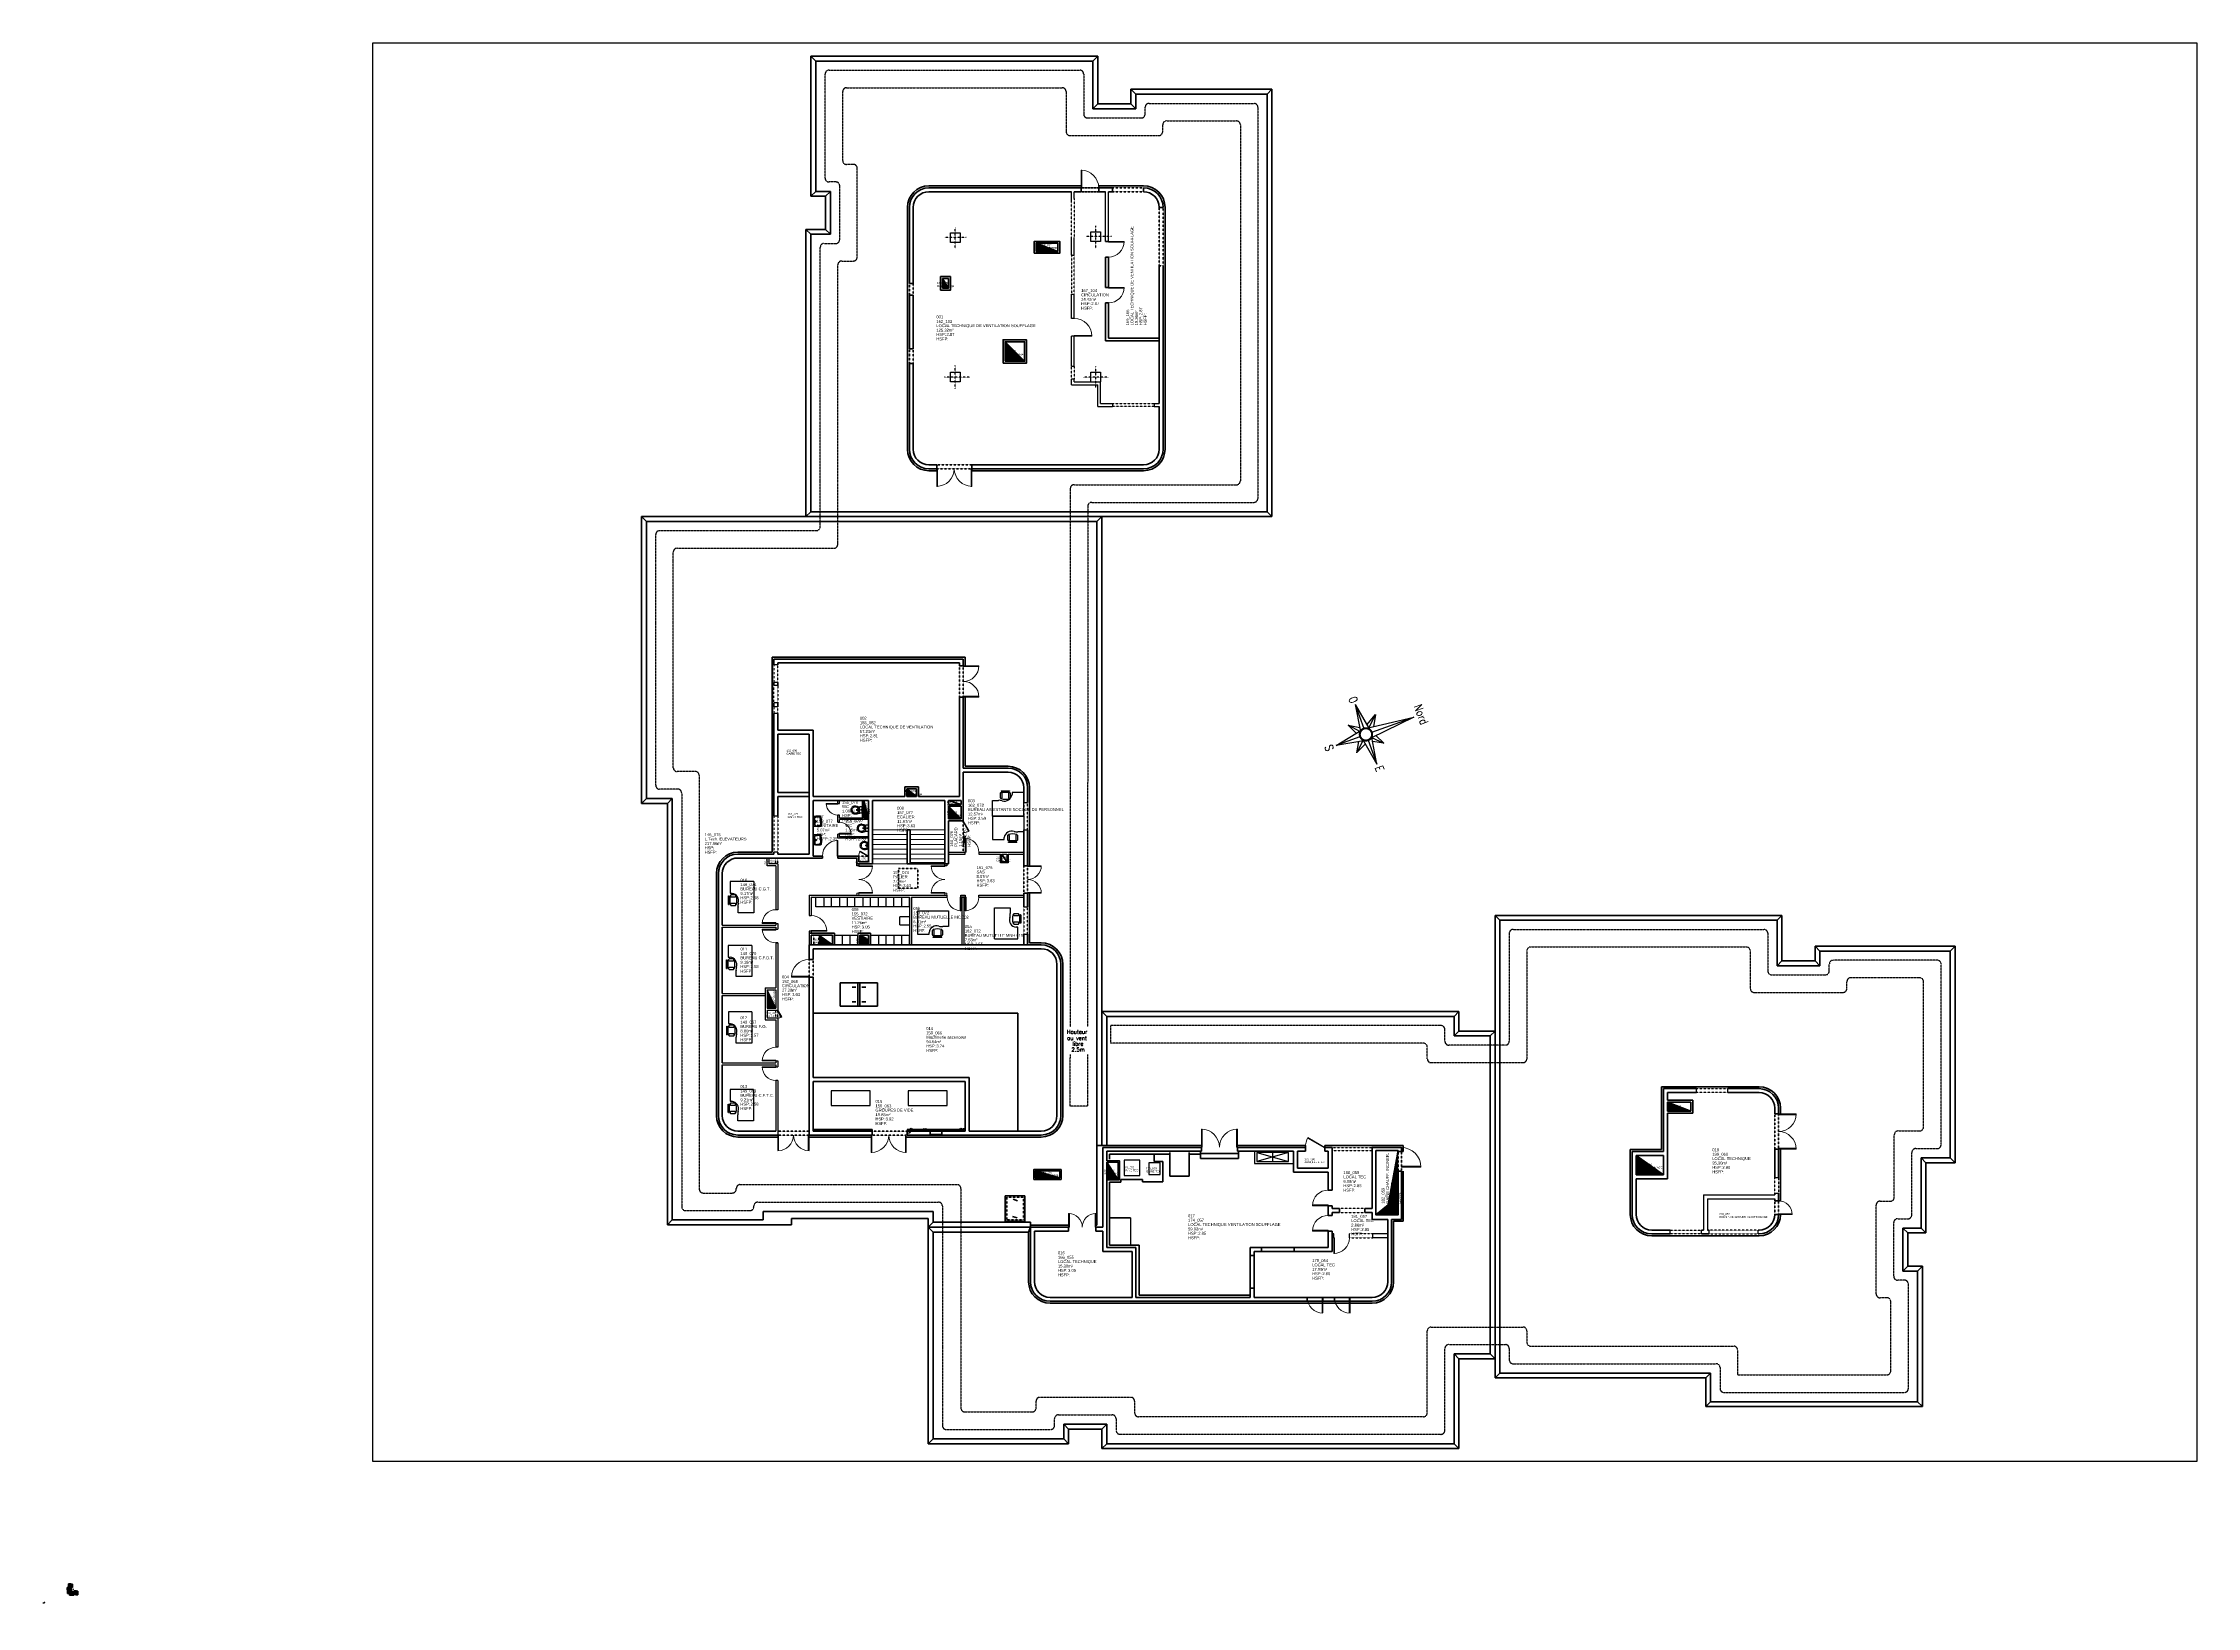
# Paper-space layout 'Présentation1' of a CAD drawing. Header units: metres. Extents: x 2 to 1065, y 2 to 773.
# The model-space entities are those that its viewports show. They can reach past a viewport. Long polylines and large blocks are cut down to what shows.
import ezdxf
from ezdxf.enums import TextEntityAlignment as Align

# ---------------------------------------------------------------- set-up
doc = ezdxf.new("R2010")
doc.units = ezdxf.units.M
doc.header["$LTSCALE"] = 0.5
doc.header["$MEASUREMENT"] = 0
for name, pattern in [('CACHÉ', [0.25, 0.125, -0.125]), ('DISCONTINU', [0.75, 0.5, -0.25]), ('POINTILLÉS', [0.1, 0.05, -0.05])]:
    doc.linetypes.add(name, pattern=pattern)
doc.layers.get('0').update_dxf_attribs({"linetype": 'CONTINUOUS'})
for name, color, linetype in [('001axes', 1, 'CACHÉ'), ('002 poteaux', 5, 'CONTINUOUS'), ('004 cloisons', 7, 'CONTINUOUS'), ('007 fenetre', 1, 'CONTINUOUS'), ('010 rails nacelle', 136, 'CONTINUOUS'), ('011 Sanitaire', 5, 'CONTINUOUS'), ('0_Fmult', 7, 'CONTINUOUS'), ('200Clapets coupe_feu', 1, 'CONTINUOUS'), ('900 equipement', 190, 'CONTINUOUS'), ('A_Etiqu_Gaine', 8, 'CONTINUOUS'), ('A_Etiqu_Gaine_ancien', 7, 'CONTINUOUS'), ('A_Etiqu_Gaine_code', 8, 'CONTINUOUS'), ('A_Etiqu_Local', 8, 'CONTINUOUS'), ('A_Etiqu_Local_ancien', 8, 'CONTINUOUS'), ('A_Etiqu_Local_HSP', 8, 'CONTINUOUS'), ('A_MUR_CLOI', 7, 'CONTINUOUS'), ('CADASTRE', 7, 'CONTINUOUS'), ('Etoile du nord', 7, 'CONTINUOUS')]:
    doc.layers.add(name, color=color, linetype=linetype)
doc.layers.add('003 Mur porteur', color=7, linetype='CONTINUOUS', lineweight=35)
doc.layers.add('A_PORT', color=7, linetype='CONTINUOUS', lineweight=0)
doc.layers.get('200Clapets coupe_feu').off()
doc.styles.add('Attribut', font='arial.ttf')
doc.styles.add('COMPLEX', font='COMPLEX')
doc.styles.add('ROMANS', font='ROMANS')
picture_1 = doc.add_image_def('image1.jpg', size_in_pixel=(1654, 472))

# ---------------------------------------------------------------- blocks, each defined once
blk = doc.blocks.new('BROCA7-G29')
at = {"layer": '011 Sanitaire', "linetype": 'Continuous'}
for p, q in [((10.079354, 32.141563), (9.96705, 32.141563)), ((10.030526, 32.209923), (10.030526, 32.087852))]:
    blk.add_line(p, q, dxfattribs=at)
blk.add_lwpolyline([(9.939499, 32.342666, 0.092603), (9.844571, 32.33249, 0.097518), (9.764329, 32.290114, 0.107322), (9.708578, 32.220699, 0.116228), (9.689685, 32.140524, 0.11669), (9.708633, 32.06044, 0.108258), (9.764328, 31.991614, 0.098236), (9.844454, 31.950007, 0.092772), (9.939499, 31.940655, 0.094013)], format="xyb", dxfattribs=at)
for points in [[(9.742454, 32.137925, 0.110065), (9.756685, 32.079759, 0.102556), (9.796207, 32.02921, 0.093461), (9.852954, 31.996988, 0.087911), (9.921435, 31.98631, 0.087911), (9.989415, 31.999812, 0.093461), (10.04478, 32.034355, 0.102556), (10.082177, 32.086496, 0.110065), (10.093989, 32.145201, 0.110065), (10.079758, 32.203368, 0.102556), (10.040236, 32.253917, 0.093461), (9.983489, 32.286139, 0.087911), (9.915008, 32.296817, 0.087911), (9.847028, 32.283315, 0.093461), (9.791663, 32.248772, 0.102556), (9.754266, 32.196631, 0.110065)], [(10.165509, 32.312462), (10.23002, 32.312462, -0.414214), (10.26002, 32.282463), (10.260018, 32.005547, -0.414214), (10.23002, 31.975547), (10.165509, 31.975548, -0.414214), (10.135509, 32.005547), (10.135507, 32.282463, -0.414214)]]:
    blk.add_lwpolyline(points, format="xyb", close=True, dxfattribs=at)
for points in [[(9.940194, 32.341759), (9.959558, 32.340063), (9.976744, 32.337961), (9.991918, 32.335533), (10.005246, 32.332861), (10.016895, 32.330026), (10.02703, 32.32711), (10.035818, 32.324194), (10.043423, 32.321359), (10.050013, 32.318687), (10.055754, 32.31626), (10.055754, 32.31626), (10.058358, 32.31516), (10.060813, 32.314138), (10.063143, 32.313188), (10.06537, 32.312306), (10.067516, 32.311487), (10.069604, 32.310727), (10.071657, 32.310022), (10.073697, 32.309367), (10.075746, 32.308758), (10.077828, 32.308189), (10.077828, 32.308189), (10.07996, 32.307658), (10.082139, 32.307162), (10.084355, 32.306701), (10.086602, 32.306272), (10.08887, 32.305875), (10.091151, 32.305509), (10.093437, 32.305172), (10.09572, 32.304863), (10.097991, 32.30458), (10.100242, 32.304324), (10.100242, 32.304324), (10.104666, 32.303883), (10.109006, 32.30353), (10.113292, 32.303254), (10.117554, 32.303048), (10.121821, 32.3029), (10.126125, 32.3028), (10.130494, 32.30274), (10.134959, 32.302709), (10.139549, 32.302698), (10.144296, 32.302696)], [(9.940194, 31.941368), (9.959558, 31.944295), (9.976744, 31.947201), (9.991918, 31.950069), (10.005246, 31.952879), (10.016895, 31.95561), (10.02703, 31.958243), (10.035818, 31.960759), (10.043423, 31.963139), (10.050013, 31.965362), (10.055754, 31.96741), (10.055754, 31.96741), (10.058358, 31.968363), (10.060813, 31.969272), (10.063143, 31.970142), (10.06537, 31.970977), (10.067516, 31.971784), (10.069604, 31.972566), (10.071657, 31.973329), (10.073697, 31.974076), (10.075746, 31.974815), (10.077828, 31.975548), (10.077828, 31.975548), (10.07996, 31.976279), (10.082139, 31.977006), (10.084355, 31.977723), (10.086602, 31.978425), (10.08887, 31.979108), (10.091151, 31.979767), (10.093437, 31.980396), (10.09572, 31.98099), (10.097991, 31.981546), (10.100242, 31.982058), (10.100242, 31.982058), (10.104666, 31.98294), (10.109006, 31.983647), (10.113292, 31.984197), (10.117554, 31.98461), (10.121821, 31.984907), (10.126125, 31.985105), (10.130494, 31.985226), (10.134959, 31.985287), (10.139549, 31.98531), (10.144296, 31.985313)]]:
    blk.add_lwpolyline(points, dxfattribs=at)
for centre, radius in [((10.030526, 32.141563), 0.038283), ((10.030526, 32.141563), 0.027569), ((10.118417, 32.248985), 0.010462), ((10.118417, 32.039024), 0.010462), ((10.203866, 32.141563), 0.01664), ((10.203866, 32.141563), 0.016619), ((10.203866, 32.141563), 0.009631), ((10.203866, 32.141563), 0.000007)]:
    blk.add_circle(centre, radius, dxfattribs=at)
blk = doc.blocks.new('BROCA7-G30')
at = {"layer": '011 Sanitaire', "linetype": 'Continuous'}
for p, q in [((10.399354, 31.206562), (10.287049, 31.206562)), ((10.350526, 31.274921), (10.350526, 31.152851))]:
    blk.add_line(p, q, dxfattribs=at)
blk.add_lwpolyline([(10.259499, 31.407664, 0.092603), (10.16457, 31.397489, 0.097518), (10.084328, 31.355112, 0.107322), (10.028577, 31.285698, 0.116228), (10.009685, 31.205523, 0.11669), (10.028633, 31.125439, 0.108258), (10.084328, 31.056613, 0.098236), (10.164454, 31.015006, 0.092772), (10.259498, 31.005653, 0.094013)], format="xyb", dxfattribs=at)
for points in [[(10.062453, 31.202924, 0.110065), (10.076684, 31.144757, 0.102556), (10.116207, 31.094209, 0.093461), (10.172954, 31.061986, 0.087911), (10.241434, 31.051308, 0.087911), (10.309415, 31.064811, 0.093461), (10.36478, 31.099354, 0.102556), (10.402177, 31.151494, 0.110065), (10.413989, 31.2102, 0.110065), (10.399758, 31.268367, 0.102556), (10.360236, 31.318915, 0.093461), (10.303489, 31.351138, 0.087911), (10.235008, 31.361816, 0.087911), (10.167028, 31.348314, 0.093461), (10.111662, 31.31377, 0.102556), (10.074265, 31.26163, 0.110065)], [(10.485509, 31.37746), (10.550019, 31.37746, -0.414214), (10.580019, 31.347462), (10.580018, 31.070545, -0.414214), (10.550019, 31.040545), (10.485509, 31.040546, -0.414214), (10.455509, 31.070545), (10.455506, 31.347462, -0.414214)]]:
    blk.add_lwpolyline(points, format="xyb", close=True, dxfattribs=at)
for points in [[(10.260194, 31.406757), (10.279557, 31.405062), (10.296743, 31.40296), (10.311917, 31.400532), (10.325246, 31.39786), (10.336895, 31.395025), (10.34703, 31.392109), (10.355817, 31.389193), (10.363423, 31.386358), (10.370013, 31.383686), (10.375754, 31.381258), (10.375754, 31.381258), (10.378358, 31.380159), (10.380813, 31.379136), (10.383143, 31.378186), (10.38537, 31.377304), (10.387516, 31.376486), (10.389604, 31.375726), (10.391657, 31.375021), (10.393696, 31.374366), (10.395746, 31.373756), (10.397828, 31.373188), (10.397828, 31.373188), (10.39996, 31.372657), (10.402138, 31.372161), (10.404355, 31.371699), (10.406601, 31.371271), (10.40887, 31.370874), (10.411151, 31.370507), (10.413437, 31.37017), (10.41572, 31.369861), (10.417991, 31.369579), (10.420242, 31.369322), (10.420242, 31.369322), (10.424666, 31.368881), (10.429005, 31.368528), (10.433291, 31.368253), (10.437553, 31.368046), (10.441821, 31.367898), (10.446124, 31.367799), (10.450494, 31.367739), (10.454959, 31.367708), (10.459549, 31.367696), (10.464295, 31.367695)], [(10.260194, 31.006367), (10.279557, 31.009293), (10.296743, 31.0122), (10.311917, 31.015068), (10.325246, 31.017877), (10.336895, 31.020608), (10.34703, 31.023242), (10.355817, 31.025758), (10.363423, 31.028138), (10.370013, 31.030361), (10.375754, 31.032408), (10.375754, 31.032408), (10.378358, 31.033361), (10.380813, 31.03427), (10.383143, 31.03514), (10.38537, 31.035976), (10.387516, 31.036783), (10.389604, 31.037565), (10.391657, 31.038327), (10.393696, 31.039075), (10.395746, 31.039813), (10.397828, 31.040546), (10.397828, 31.040546), (10.39996, 31.041278), (10.402138, 31.042005), (10.404355, 31.042722), (10.406601, 31.043424), (10.40887, 31.044107), (10.411151, 31.044765), (10.413437, 31.045394), (10.41572, 31.045989), (10.417991, 31.046545), (10.420242, 31.047057), (10.420242, 31.047057), (10.424666, 31.047939), (10.429005, 31.048645), (10.433291, 31.049196), (10.437553, 31.049609), (10.441821, 31.049905), (10.446124, 31.050104), (10.450494, 31.050224), (10.454959, 31.050286), (10.459549, 31.050309), (10.464295, 31.050312)]]:
    blk.add_lwpolyline(points, dxfattribs=at)
for centre, radius in [((10.350526, 31.206562), 0.038283), ((10.350526, 31.206562), 0.027569), ((10.438416, 31.313984), 0.010462), ((10.438416, 31.104023), 0.010462), ((10.523866, 31.206562), 0.01664), ((10.523866, 31.206562), 0.016619), ((10.523866, 31.206562), 0.009631), ((10.523866, 31.206562), 0.000007)]:
    blk.add_circle(centre, radius, dxfattribs=at)
blk = doc.blocks.new('BROCA7-G37')
at = {"layer": '011 Sanitaire', "linetype": 'Continuous'}
for points in [[(7.829145, 30.604473), (7.832112, 30.648431), (7.835041, 30.685664), (7.837951, 30.71678), (7.840862, 30.742393), (7.843793, 30.763111), (7.846763, 30.779547), (7.849791, 30.792311), (7.852895, 30.802014), (7.856096, 30.809267), (7.859413, 30.81468), (7.859413, 30.81468), (7.861124, 30.81688), (7.862896, 30.818804), (7.864755, 30.820481), (7.866728, 30.821943), (7.868842, 30.823219), (7.871124, 30.82434), (7.8736, 30.825337), (7.876298, 30.82624), (7.879244, 30.827079), (7.882465, 30.827885), (7.882465, 30.827885), (7.889777, 30.829475), (7.898131, 30.83103), (7.907364, 30.832524), (7.91731, 30.833933), (7.927805, 30.835231), (7.938684, 30.836393), (7.949782, 30.837394), (7.960936, 30.83821), (7.971979, 30.838815), (7.982748, 30.839184)], [(7.829145, 30.60783), (7.832112, 30.563868), (7.835041, 30.526633), (7.837951, 30.495515), (7.840862, 30.469902), (7.843793, 30.449183), (7.846763, 30.432748), (7.849791, 30.419985), (7.852895, 30.410283), (7.856096, 30.40303), (7.859413, 30.397617), (7.859413, 30.397617), (7.861124, 30.395417), (7.862896, 30.393493), (7.864755, 30.391815), (7.866728, 30.390353), (7.868842, 30.389077), (7.871124, 30.387955), (7.8736, 30.386957), (7.876298, 30.386054), (7.879244, 30.385214), (7.882465, 30.384407), (7.882465, 30.384407), (7.889779, 30.382815), (7.898148, 30.381259), (7.907422, 30.379764), (7.917449, 30.378353), (7.928077, 30.377052), (7.939155, 30.375885), (7.950531, 30.374878), (7.962053, 30.374054), (7.97357, 30.37344), (7.98493, 30.373058)]]:
    blk.add_lwpolyline(points, dxfattribs=at)
blk = doc.blocks.new('BROCA7-G38')
at = {"layer": '011 Sanitaire', "linetype": 'Continuous'}
for points in [[(8.131178, 30.60783), (8.130786, 30.563868), (8.129917, 30.526633), (8.128612, 30.495515), (8.126906, 30.469902), (8.124839, 30.449183), (8.122448, 30.432748), (8.119771, 30.419985), (8.116846, 30.410283), (8.113711, 30.40303), (8.110405, 30.397617), (8.110405, 30.397617), (8.108693, 30.395417), (8.106922, 30.393493), (8.105063, 30.391815), (8.10309, 30.390353), (8.100976, 30.389077), (8.098695, 30.387955), (8.096218, 30.386957), (8.093521, 30.386054), (8.090575, 30.385214), (8.087354, 30.384407), (8.087354, 30.384407), (8.08004, 30.382815), (8.07167, 30.381259), (8.062396, 30.379764), (8.052368, 30.378353), (8.041739, 30.377052), (8.030661, 30.375885), (8.019285, 30.374878), (8.007762, 30.374054), (7.996245, 30.37344), (7.984884, 30.373058)], [(8.131178, 30.604473), (8.130786, 30.648431), (8.129917, 30.685664), (8.128612, 30.71678), (8.126906, 30.742393), (8.124839, 30.763111), (8.122448, 30.779547), (8.119771, 30.792311), (8.116846, 30.802014), (8.113711, 30.809267), (8.110405, 30.81468), (8.110405, 30.81468), (8.108693, 30.81688), (8.106922, 30.818804), (8.105063, 30.820481), (8.10309, 30.821943), (8.100976, 30.823219), (8.098695, 30.82434), (8.096218, 30.825337), (8.093521, 30.82624), (8.090575, 30.827079), (8.087354, 30.827885), (8.087354, 30.827885), (8.080042, 30.829475), (8.071688, 30.83103), (8.062455, 30.832524), (8.052508, 30.833933), (8.042012, 30.835231), (8.031132, 30.836393), (8.020033, 30.837394), (8.008879, 30.83821), (7.997835, 30.838815), (7.987066, 30.839184)]]:
    blk.add_lwpolyline(points, dxfattribs=at)
blk = doc.blocks.new('BROCA7-G36')
at = {"layer": '011 Sanitaire'}
for name in ['BROCA7-G37', 'BROCA7-G38']:
    blk.add_blockref(name, (0, 0), dxfattribs=at)
blk = doc.blocks.new('BROCA7-G35')
at = {"layer": '011 Sanitaire', "linetype": 'Continuous'}
for p, q in [((7.750303, 30.854336), (7.750303, 30.35902)), ((7.775206, 30.854336), (7.775206, 30.35902)), ((7.883848, 30.604702), (7.832792, 30.604702)), ((7.883848, 30.604702), (7.883848, 30.667934)), ((7.883848, 30.604702), (7.883848, 30.541485)), ((7.883848, 30.604702), (7.934904, 30.604702))]:
    blk.add_line(p, q, dxfattribs=at)
for points in [[(8.18202, 30.604702), (8.181258, 30.656125), (8.179986, 30.699686), (8.178226, 30.736104), (8.176001, 30.766101), (8.173336, 30.790399), (8.170253, 30.809717), (8.166775, 30.824779), (8.162925, 30.836304), (8.158727, 30.845013), (8.154203, 30.851628), (8.154203, 30.851628), (8.15182, 30.854366), (8.149321, 30.856792), (8.146666, 30.858938), (8.143816, 30.860835), (8.140731, 30.862515), (8.13737, 30.864009), (8.133694, 30.865349), (8.129662, 30.866567), (8.125235, 30.867693), (8.120373, 30.868759), (8.120373, 30.868759), (8.115055, 30.869791), (8.109338, 30.87079), (8.103298, 30.871751), (8.097011, 30.872667), (8.090552, 30.873535), (8.083999, 30.874349), (8.077426, 30.875103), (8.07091, 30.875793), (8.064528, 30.876413), (8.058355, 30.876959), (8.058355, 30.876959), (8.052439, 30.877425), (8.046721, 30.877808), (8.041112, 30.878106), (8.035524, 30.878316), (8.029869, 30.878434), (8.02406, 30.87846), (8.018008, 30.878389), (8.011626, 30.878219), (8.004825, 30.877947), (7.997518, 30.877572), (7.997518, 30.877572), (7.981172, 30.876506), (7.96259, 30.875053), (7.941911, 30.873252), (7.919278, 30.871145), (7.89483, 30.868772), (7.868708, 30.866173), (7.841054, 30.86339), (7.812008, 30.860462), (7.78171, 30.857431), (7.750303, 30.854336)], [(8.18202, 30.608639), (8.181258, 30.557219), (8.179986, 30.513662), (8.178226, 30.477247), (8.176001, 30.447251), (8.173336, 30.422955), (8.170253, 30.403636), (8.166775, 30.388575), (8.162925, 30.37705), (8.158727, 30.368339), (8.154203, 30.361723), (8.154203, 30.361723), (8.15182, 30.358984), (8.149321, 30.356557), (8.146666, 30.35441), (8.143816, 30.352512), (8.140731, 30.350832), (8.13737, 30.349337), (8.133694, 30.347996), (8.129662, 30.346779), (8.125235, 30.345652), (8.120373, 30.344586), (8.120373, 30.344586), (8.115055, 30.343554), (8.109338, 30.342556), (8.103298, 30.341596), (8.097011, 30.34068), (8.090552, 30.339814), (8.083999, 30.339001), (8.077426, 30.338248), (8.07091, 30.337559), (8.064528, 30.336939), (8.058355, 30.336395), (8.058355, 30.336395), (8.052439, 30.335929), (8.046721, 30.335547), (8.041112, 30.335249), (8.035524, 30.33504), (8.029869, 30.334921), (8.02406, 30.334896), (8.018008, 30.334967), (8.011626, 30.335137), (8.004825, 30.335409), (7.997518, 30.335784), (7.997518, 30.335784), (7.981172, 30.33685), (7.96259, 30.338303), (7.941911, 30.340104), (7.919278, 30.342211), (7.89483, 30.344584), (7.868708, 30.347183), (7.841054, 30.349966), (7.812008, 30.352894), (7.78171, 30.355925), (7.750303, 30.35902)]]:
    blk.add_lwpolyline(points, dxfattribs=at)
for centre, radius in [((7.802366, 30.604702), 0.020417), ((7.802366, 30.704205), 0.018922), ((7.802366, 30.505215), 0.018922), ((7.802366, 30.704205), 0.014404), ((7.802366, 30.505215), 0.014404), ((7.883848, 30.604702), 0.038702), ((7.883848, 30.604702), 0.027388)]:
    blk.add_circle(centre, radius, dxfattribs=at)
at = {"layer": '011 Sanitaire'}
blk.add_blockref('BROCA7-G36', (0, 0), dxfattribs=at)
blk = doc.blocks.new('Chaise de bureau')
at = {"linetype": 'Continuous'}
for p, q in [((-8.5, 0), (-8.5, -1)), ((-8.5, 0), (8.5, 0)), ((8.5, 0), (8.5, -1)), ((-10.5, -5), (-10.5, -14)), ((-8.5, -3), (-8.5, -4)), ((-8.5, -3), (8.5, -3)), ((-8.5, -15), (-8.5, -16)), ((-6.5, -14), (-6.5, -5)), ((-2, -3), (-2, -1.9355)), ((2, -1.9576), (2, -3)), ((6.5, -5), (6.5, -14)), ((8.5, -3), (8.5, -4)), ((8.5, -15), (8.5, -16)), ((10.5, -14), (10.5, -5))]:
    blk.add_line(p, q, dxfattribs=at)
for centre, radius, start, end in [((-8.5, -6.5), 2.5, 36.8699, 143.1301), ((-8.5, -12.5), 2.5, 216.8699, 323.1301), ((0, 34.625), 36.625, 256.5803, 283.4197), ((0, 19.625), 36.625, 256.5803, 283.4197), ((8.5, -6.5), 2.5, 36.8699, 143.1301), ((8.5, -12.5), 2.5, 216.8699, 323.1301)]:
    blk.add_arc(centre, radius, start, end, dxfattribs=at)
blk = doc.blocks.new('table')
at = {"layer": '900 equipement', "linetype": 'Continuous'}
for p, q in [((0, 1.2), (1.6, 1.2)), ((0, 1.2), (0, 0)), ((1.6, 1.2), (1.6, 0.4)), ((0, 0), (0.6, 0)), ((0.6, 0), (0.6, 0.1)), ((1.6, 0.4), (1.3, 0.4))]:
    blk.add_line(p, q, dxfattribs=at)
for centre, radius, start, end in [((0.98, 0.05), 0.382, 71.3694, 172.9633), ((1.23, 0.77), 0.377, 250.1842, 280.8651)]:
    blk.add_arc(centre, radius, start, end, dxfattribs=at)
blk = doc.blocks.new('A_Etiqu_Local')
at = {"style": 'Attribut', "flags": 1}
for tag, p in [('CODE_HOPITAL', (-0.45, 1.63)), ('CODE_SITE', (-0.45, 1.41)), ('CODE_BATIMENT', (-0.45, 1.18)), ('CODE_SECTEUR', (-0.45, 0.96)), ('CODE_ETAGE', (-0.45, 0.73)), ('SECTEUR_ACTIVITE', (-0.45, -1.07)), ('NOM_NORMALISE', (-0.45, -0.84)), ('VOLUME', (-0.45, -1.52)), ('SOUS_SECTEUR_ACTIVITE', (-0.45, -1.29)), ('SERVICE', (-0.45, -1.74)), ('CODE_UG', (-0.45, -1.97)), ('CODE_UA', (-0.45, -2.19)), ('ACCES_HANDICAPES', (-0.45, -3.09)), ('CODE_POLE', (-0.45, -2.42)), ('OCCUPANT_EXTERNE', (-0.45, -2.64)), ('DISPONIBILITE', (-0.45, -2.87)), ('NATURE_SOL', (-0.45, -3.32)), ('AMIANTE', (-0.45, -3.77)), ('RISQUE_LABORATOIRE', (-0.45, -3.54))]:
    blk.add_attdef(tag, p, '', height=0.15, dxfattribs=at)
at = {"layer": 'A_Etiqu_Local', "style": 'Attribut'}
for tag, p in [('CODE_PIECE', (-0.45, 0.28)), ('NOM_USAGE', (-0.45, 0.06)), ('SURFACE', (-0.45, -0.17))]:
    blk.add_attdef(tag, p, '', height=0.15, dxfattribs=at)
at = {"layer": 'A_Etiqu_Local_ancien', "style": 'Attribut'}
blk.add_attdef('CODE_PIECE_ANCIEN', (-0.45, 0.51), '', height=0.15, dxfattribs=at)
at = {"layer": 'A_Etiqu_Local_HSP', "style": 'Attribut'}
for s, p in [('HSP:', (-0.45, -0.39)), ('HSFP:', (-0.45, -0.62))]:
    blk.add_text(s, height=0.15, dxfattribs=at).set_placement(p)
for tag, p in [('HSP', (0.07, -0.39)), ('HSFP', (0.2, -0.62))]:
    blk.add_attdef(tag, p, '', height=0.15, dxfattribs=at)
blk = doc.blocks.new('A_Etiqu_Gaine')
at = {"style": 'Attribut', "flags": 1}
for tag, p in [('CODE_HOPITAL', (-0.43, 0.87)), ('CODE_SITE', (-0.43, 0.72)), ('CODE_BATIMENT', (-0.43, 0.57)), ('CODE_SECTEUR', (-0.43, 0.42)), ('CODE_ETAGE', (-0.43, 0.27)), ('SECTEUR_ACTIVITE', (-0.43, -0.48)), ('SOUS_SECTEUR_ACTIVITE', (-0.43, -0.63)), ('SURFACE', (-0.43, -0.78)), ('CODE_UG', (-0.43, -0.93)), ('CODE_POLE', (-0.43, -1.08)), ('NOM_NORMALISE', (-0.43, -0.33)), ('AMIANTE', (-0.43, -1.23))]:
    blk.add_attdef(tag, p, '', height=0.1, dxfattribs=at)
at = {"layer": 'A_Etiqu_Gaine', "style": 'Attribut'}
blk.add_attdef('NOM_USAGE', (-0.43, -0.18), '', height=0.1, dxfattribs=at)
at = {"layer": 'A_Etiqu_Gaine_ancien', "style": 'Attribut'}
blk.add_attdef('CODE_PIECE_ANCIEN', (-0.43, 0.12), '', height=0.1, dxfattribs=at)
at = {"layer": 'A_Etiqu_Gaine_code', "style": 'Attribut'}
blk.add_attdef('CODE_PIECE', (-0.43, -0.03), '', height=0.1, dxfattribs=at)
blk = doc.blocks.new('GEMETO-G8')
at = {"layer": 'Etoile du nord', "color": 7, "linetype": 'Continuous'}
for p, q in [((782.24, 5926.03), (786.26, 5919.11)), ((782.24, 5926.03), (783.82, 5918.16)), ((782.24, 5926.03), (784.78, 5918.98)), ((785.64, 5919.07), (799.44, 5922.34)), ((785.7, 5920.08), (788.15, 5923.11)), ((786.17, 5918.91), (788.15, 5923.11)), ((799.44, 5922.34), (786.85, 5916.22)), ((787.09, 5917.9), (799.43, 5922.36)), ((788.15, 5923.11), (787.61, 5919.54)), ((776.66, 5914.13), (783.7, 5916.68)), ((776.68, 5914.06), (784.24, 5918.67)), ((780.15, 5919.98), (783.59, 5919.31)), ((782.55, 5917.64), (780.15, 5919.98)), ((783.76, 5918.04), (780.15, 5919.98)), ((786.98, 5916.43), (790.66, 5914.69)), ((788.55, 5908.55), (787.1, 5916.38)), ((788.29, 5916.92), (790.66, 5914.69)), ((785.28, 5915.49), (776.68, 5914.06)), ((782.71, 5911.91), (783.31, 5915.17)), ((784.61, 5915.67), (782.85, 5912.04)), ((785.22, 5914.47), (782.85, 5912.04)), ((784.7, 5915.4), (788.55, 5908.55)), ((786.01, 5915.6), (788.55, 5908.55)), ((790.66, 5914.69), (787.32, 5915.18))]:
    blk.add_line(p, q, dxfattribs=at)
at = {"layer": 'Etoile du nord', "color": 7, "linetype": 'Continuous', "const_width": 0.6}
blk.add_lwpolyline([(783.6, 5917.41, 1), (787.19, 5917.17, 1)], format="xyb", close=True, dxfattribs=at)
at = {"layer": 'Etoile du nord', "color": 7, "linetype": 'Continuous', "style": 'COMPLEX', "width": 0.8}
blk.add_text('O', height=2.4, rotation=289.8655, dxfattribs=at).set_placement((780.87, 5926.15), align=Align.RIGHT)
for s, p in [('Nord', (800.44, 5922.73)), ('S', (773.49, 5912.93))]:
    blk.add_text(s, height=2.4, rotation=289.8655, dxfattribs=at).set_placement(p, align=Align.CENTER)
blk.add_text('E', height=2.4, rotation=289.8655, dxfattribs=at).set_placement((787.97, 5907.61))

msp = doc.modelspace()

# ---------------------------------------------------------------- linework, layer by layer
at = {"layer": '001axes', "color": 8, "linetype": 'CACHÉ'}
for p, q in [((160.41, 107.15), (159.32, 107.15)), ((167.86, 107.2), (166.56, 107.2)), ((159.86, 99.4), (159.86, 100.6)), ((167.06, 99.45), (167.06, 100.55))]:
    msp.add_line(p, q, dxfattribs=at)
at = {"layer": '001axes', "color": 8}
for p, q in [((159.86, 106.6), (159.86, 107.69)), ((167.06, 106.6), (167.06, 107.75)), ((160.61, 100), (159.31, 100)), ((167.71, 100), (166.41, 100))]:
    msp.add_line(p, q, dxfattribs=at)
at = {"layer": '002 poteaux', "color": 8, "linetype": 'Continuous'}
msp.add_line((166.81, 99.75), (167.31, 99.75), dxfattribs=at)
for points in [[(160.11, 106.9), (159.61, 106.9), (159.61, 107.4), (160.11, 107.4)], [(167.31, 106.95), (166.81, 106.95), (166.81, 107.45), (167.31, 107.45)], [(160.11, 99.75), (159.61, 99.75), (159.61, 100.25), (160.11, 100.25)]]:
    msp.add_lwpolyline(points, close=True, dxfattribs=at)
msp.add_lwpolyline([(166.81, 99.75), (166.81, 100.25), (167.31, 100.25), (167.31, 99.75)], dxfattribs=at)
at = {"layer": '003 Mur porteur', "color": 8, "linetype": 'Continuous'}
for p, q in [((152.46, 116.45), (167.16, 116.45)), ((152.46, 109.27), (152.46, 116.45)), ((152.46, 116.45), (152.71, 116.2)), ((152.71, 116.2), (166.91, 116.2)), ((152.71, 109.52), (152.71, 116.2)), ((166.91, 116.2), (167.16, 116.45)), ((166.91, 116.2), (166.91, 113.75)), ((167.16, 116.45), (167.16, 114)), ((166.91, 113.75), (167.16, 114)), ((166.91, 113.75), (169.11, 113.75)), ((167.16, 114), (168.86, 114)), ((168.86, 114.75), (176.09, 114.75)), ((168.86, 114.75), (169.11, 114.5)), ((168.86, 114), (168.86, 114.75)), ((168.86, 114), (169.11, 113.75)), ((169.11, 114.5), (175.84, 114.5)), ((169.11, 113.75), (169.11, 114.5)), ((175.84, 114.5), (176.09, 114.75)), ((175.84, 114.5), (175.84, 93.1)), ((176.09, 114.75), (176.09, 92.85)), ((152.46, 109.27), (152.71, 109.52)), ((153.21, 109.27), (152.46, 109.27)), ((153.46, 109.52), (152.71, 109.52)), ((153.21, 109.27), (153.46, 109.52)), ((153.21, 109.27), (153.21, 107.57)), ((153.46, 107.32), (153.46, 109.52)), ((158.51, 109.8), (166.31, 109.8)), ((158.51, 109.7), (166.31, 109.7)), ((158.51, 109.5), (165.81, 109.5)), ((165.96, 109.5), (166.31, 109.5)), ((166.31, 109.7), (166.31, 109.5)), ((167.21, 109.8), (169.51, 109.8)), ((167.21, 109.7), (167.91, 109.7)), ((167.21, 109.5), (167.21, 109.7)), ((167.21, 109.5), (167.56, 109.5)), ((167.71, 109.5), (167.91, 109.5)), ((167.91, 109.7), (167.91, 109.5)), ((169.51, 109.7), (169.51, 109.5)), ((157.41, 108.7), (157.41, 96.3)), ((157.51, 108.7), (157.51, 104.8)), ((157.71, 108.7), (157.71, 104.8)), ((170.31, 108.7), (170.51, 108.7)), ((170.61, 96.3), (170.61, 108.7)), ((152.21, 92.85), (152.21, 107.57)), ((152.21, 107.57), (152.46, 107.32)), ((152.21, 107.57), (153.21, 107.57)), ((152.46, 93.1), (152.46, 107.32)), ((152.46, 107.32), (153.46, 107.32)), ((153.21, 107.57), (153.46, 107.32)), ((164.01, 106.87), (165.11, 106.44)), ((164.06, 106.44), (164.06, 106.85)), ((164.11, 106.44), (164.11, 106.83)), ((164.16, 106.44), (164.16, 106.81)), ((164.21, 106.44), (164.21, 106.79)), ((164.26, 106.44), (164.26, 106.77)), ((164.3, 106.44), (164.3, 106.75)), ((164.35, 106.44), (164.35, 106.74)), ((164.4, 106.44), (164.4, 106.72)), ((164.45, 106.44), (164.45, 106.7)), ((164.5, 106.44), (164.5, 106.68)), ((164.54, 106.44), (164.54, 106.66)), ((164.59, 106.44), (164.59, 106.64)), ((164.64, 106.44), (164.64, 106.62)), ((164.69, 106.44), (164.69, 106.6)), ((164.74, 106.44), (164.74, 106.58)), ((164.78, 106.44), (164.78, 106.57)), ((164.83, 106.44), (164.83, 106.55)), ((164.88, 106.44), (164.88, 106.53)), ((164.93, 106.44), (164.93, 106.51)), ((164.98, 106.44), (164.98, 106.49)), ((165.02, 106.44), (165.02, 106.47)), ((167.71, 106.95), (167.56, 106.95)), ((167.71, 106.15), (167.56, 106.15)), ((167.56, 104.6), (167.56, 106.15)), ((167.71, 104.6), (167.71, 106.15)), ((159.21, 105.05), (159.51, 104.55)), ((159.26, 104.55), (159.26, 104.97)), ((159.31, 104.55), (159.31, 104.89)), ((170.31, 98.65), (170.31, 105.7)), ((170.51, 96.3), (170.51, 105.7)), ((157.71, 104.8), (157.51, 104.8)), ((157.51, 104.2), (157.51, 101.45)), ((157.71, 104.2), (157.51, 104.2)), ((157.71, 104.2), (157.71, 101.45)), ((159.36, 104.55), (159.36, 104.8)), ((159.41, 104.55), (159.41, 104.73)), ((159.45, 104.55), (159.45, 104.65)), ((159.5, 104.55), (159.5, 104.57)), ((167.71, 104.6), (167.56, 104.6)), ((167.56, 101.85), (167.56, 103.8)), ((167.71, 103.8), (167.56, 103.8)), ((167.71, 102), (167.71, 103.8)), ((162.41, 101.81), (163.41, 100.81)), ((162.46, 100.81), (162.46, 101.76)), ((162.5, 100.81), (162.5, 101.72)), ((162.55, 100.81), (162.55, 101.67)), ((162.6, 100.81), (162.6, 101.62)), ((162.65, 100.81), (162.65, 101.57)), ((170.31, 101.85), (167.56, 101.85)), ((167.71, 102), (170.31, 102)), ((157.71, 101.45), (157.51, 101.45)), ((157.51, 100.7), (157.51, 96.3)), ((157.71, 100.7), (157.51, 100.7)), ((157.71, 100.7), (157.71, 96.3)), ((162.7, 100.81), (162.7, 101.52)), ((162.74, 100.81), (162.74, 101.48)), ((162.79, 100.81), (162.79, 101.43)), ((162.84, 100.81), (162.84, 101.38)), ((162.89, 100.81), (162.89, 101.33)), ((162.93, 100.81), (162.93, 101.28)), ((162.98, 100.81), (162.98, 101.24)), ((163.03, 100.81), (163.03, 101.19)), ((163.08, 100.81), (163.08, 101.14)), ((163.13, 100.81), (163.13, 101.09)), ((163.17, 100.81), (163.17, 101.04)), ((163.22, 100.81), (163.22, 101)), ((163.27, 100.81), (163.27, 100.95)), ((163.32, 100.81), (163.32, 100.9)), ((163.37, 100.81), (163.37, 100.85)), ((170.31, 96.3), (170.31, 98.5)), ((158.51, 95.5), (158.91, 95.5)), ((158.51, 95.3), (158.91, 95.3)), ((158.51, 95.2), (158.91, 95.2)), ((158.91, 95.5), (158.91, 95.2)), ((160.71, 95.5), (169.51, 95.5)), ((160.71, 95.2), (160.71, 95.5)), ((160.71, 95.3), (169.51, 95.3)), ((160.71, 95.2), (169.51, 95.2)), ((143.78, 78.15), (143.78, 92.85)), ((143.78, 92.85), (176.09, 92.85)), ((143.78, 92.85), (144.03, 92.6)), ((152.21, 92.85), (152.46, 93.1)), ((175.84, 93.1), (152.46, 93.1)), ((167.37, 92.85), (167.12, 92.6)), ((167.37, 92.85), (167.37, 60.62)), ((175.84, 93.1), (176.09, 92.85)), ((144.03, 78.4), (144.03, 92.6)), ((144.03, 92.6), (167.12, 92.6)), ((167.12, 92.6), (167.12, 56.53)), ((150.47, 85.65), (150.47, 75.65)), ((150.47, 85.65), (160.37, 85.65)), ((150.57, 85.55), (160.27, 85.55)), ((150.57, 85.55), (150.57, 85.25)), ((150.77, 85.35), (160.07, 85.35)), ((150.77, 85.35), (150.77, 85.25)), ((160.07, 85.2), (160.07, 85.35)), ((160.27, 85.2), (160.07, 85.2)), ((160.27, 85.2), (160.27, 85.55)), ((160.37, 85.2), (160.37, 85.65)), ((150.57, 84.35), (150.57, 84.2)), ((150.77, 84.35), (150.77, 84.2)), ((150.57, 83.3), (150.57, 83.1)), ((150.77, 83.3), (150.77, 83.1)), ((160.07, 78.5), (160.07, 83.6)), ((160.07, 83.6), (160.27, 83.6)), ((160.27, 79.95), (160.27, 83.6)), ((160.37, 80.05), (160.37, 83.6)), ((150.57, 82.75), (150.57, 77.5)), ((150.77, 82.75), (150.77, 81.9)), ((152.57, 81.9), (150.77, 81.9)), ((150.77, 81.7), (150.77, 78.7)), ((152.37, 81.7), (150.77, 81.7)), ((152.37, 81.7), (152.37, 75.55)), ((152.57, 81.9), (152.57, 78.5)), ((160.27, 79.95), (162.57, 79.95)), ((160.27, 79.75), (160.27, 77.25)), ((160.27, 79.75), (162.57, 79.75)), ((160.37, 80.05), (162.57, 80.05)), ((143.78, 78.15), (144.03, 78.4)), ((145.36, 78.4), (144.03, 78.4)), ((145.11, 78.15), (145.36, 78.4)), ((145.36, 78.4), (145.36, 56.8)), ((152.37, 78.7), (150.77, 78.7)), ((152.37, 78.5), (150.77, 78.5)), ((150.77, 78.5), (150.77, 77.5)), ((152.57, 78.5), (157.27, 78.5)), ((157.27, 78.5), (157.27, 79)), ((157.27, 79), (157.97, 79)), ((157.37, 78.5), (157.37, 78.9)), ((157.37, 78.9), (157.87, 78.9)), ((157.37, 78.9), (157.87, 78.5)), ((157.37, 78.5), (157.87, 78.5)), ((157.42, 78.5), (157.42, 78.86)), ((157.47, 78.5), (157.47, 78.83)), ((157.52, 78.5), (157.52, 78.79)), ((157.57, 78.5), (157.57, 78.75)), ((157.61, 78.5), (157.61, 78.71)), ((157.66, 78.5), (157.66, 78.67)), ((157.71, 78.5), (157.71, 78.63)), ((157.76, 78.5), (157.76, 78.6)), ((157.81, 78.5), (157.81, 78.56)), ((157.85, 78.5), (157.85, 78.52)), ((157.87, 78.5), (157.87, 78.9)), ((157.97, 78.5), (157.97, 79)), ((157.97, 78.5), (160.07, 78.5)), ((163.37, 78.95), (163.37, 78.2)), ((163.57, 78.95), (163.57, 78.2)), ((163.67, 78.95), (163.67, 74.95)), ((145.11, 78.15), (143.78, 78.15)), ((145.11, 78.15), (145.11, 56.55)), ((152.57, 78.3), (152.57, 75.45)), ((155.42, 78.3), (152.57, 78.3)), ((155.42, 75.15), (155.42, 78.3)), ((155.62, 78.3), (159.32, 78.3)), ((155.62, 75.05), (155.62, 78.3)), ((159.32, 78.3), (159.32, 75.1)), ((160.17, 78.3), (159.52, 78.3)), ((159.52, 78.1), (159.52, 78.3)), ((159.52, 78.3), (160.17, 78.1)), ((159.52, 78.1), (160.17, 78.1)), ((159.52, 78), (160.17, 77.35)), ((159.52, 78), (160.17, 78)), ((159.52, 78), (159.52, 77.35)), ((159.52, 77.35), (160.17, 77.35)), ((159.57, 77.35), (159.57, 77.95)), ((159.62, 77.35), (159.62, 77.91)), ((159.67, 77.35), (159.67, 77.86)), ((159.72, 77.35), (159.72, 77.81)), ((159.76, 77.35), (159.76, 77.76)), ((159.81, 77.35), (159.81, 77.72)), ((159.86, 77.35), (159.86, 77.67)), ((159.91, 77.35), (159.91, 77.62)), ((159.96, 77.35), (159.96, 77.57)), ((160, 77.35), (160, 77.52)), ((160.05, 77.35), (160.05, 77.48)), ((160.1, 77.35), (160.1, 77.43)), ((160.15, 77.35), (160.15, 77.38)), ((160.17, 78.1), (160.17, 78.3)), ((160.17, 78), (160.17, 77.35)), ((157.4, 76.8), (157.55, 76.8)), ((157.4, 75.05), (157.4, 76.8)), ((157.55, 75.1), (157.55, 76.8)), ((159.52, 77.25), (160.27, 77.25)), ((159.52, 77.25), (159.52, 75.05)), ((163.37, 76.8), (163.37, 74.95)), ((163.57, 76.8), (163.57, 74.95)), ((148.72, 75.65), (150.47, 75.65)), ((148.72, 75.55), (150.57, 75.55)), ((148.72, 75.35), (153.05, 75.35)), ((150.57, 75.65), (150.57, 75.55)), ((150.77, 75.65), (150.77, 75.55)), ((150.77, 75.55), (152.37, 75.55)), ((152.57, 75.45), (153.05, 75.45)), ((153.05, 75.35), (153.05, 75.45)), ((153.85, 75.45), (154.92, 75.45)), ((153.85, 75.45), (153.85, 75.35)), ((153.85, 75.35), (154.82, 75.35)), ((154.82, 75.05), (154.82, 75.35)), ((154.92, 75.15), (154.92, 75.45)), ((154.92, 75.15), (155.42, 75.15)), ((159.32, 75.1), (157.55, 75.1)), ((162.25, 75.55), (162.5, 75.15)), ((147.62, 74.55), (147.62, 62.15)), ((147.72, 74.55), (147.72, 62.15)), ((147.92, 74.55), (147.92, 71.9)), ((154.82, 75.05), (155.62, 75.05)), ((157.4, 75.05), (159.52, 75.05)), ((163.57, 74.95), (163.37, 74.95)), ((160.15, 73.35), (160.37, 73.35)), ((163.37, 73.55), (163.57, 73.55)), ((163.37, 73.55), (163.37, 72.85)), ((163.57, 73.55), (163.57, 72.85)), ((163.67, 73.55), (163.67, 71)), ((147.92, 71.8), (147.92, 68.4)), ((187.52, 72.41), (187.52, 48.7)), ((202.22, 72.41), (187.52, 72.41)), ((187.52, 72.41), (187.77, 72.16)), ((187.77, 72.16), (187.77, 48.95)), ((187.77, 72.16), (201.97, 72.16)), ((202.22, 72.41), (201.97, 72.16)), ((201.97, 72.16), (201.97, 69.83)), ((202.22, 70.08), (202.22, 72.41)), ((150.77, 71), (150.67, 71)), ((152.37, 71.5), (153.67, 71.5)), ((152.37, 70.9), (164.27, 70.9)), ((152.37, 70.9), (152.37, 70.15)), ((152.47, 71.4), (152.47, 70.9)), ((152.47, 71.4), (153.57, 71.4)), ((152.57, 70.7), (164.27, 70.7)), ((152.57, 70.7), (152.57, 70.15)), ((153.57, 70.9), (152.87, 71.4)), ((152.92, 70.9), (152.92, 71.37)), ((152.97, 70.9), (152.97, 71.33)), ((153.02, 70.9), (153.02, 71.3)), ((153.07, 70.9), (153.07, 71.27)), ((153.11, 70.9), (153.11, 71.23)), ((153.16, 70.9), (153.16, 71.2)), ((153.21, 70.9), (153.21, 71.15)), ((153.26, 70.9), (153.26, 71.13)), ((153.31, 70.9), (153.31, 71.09)), ((153.35, 70.9), (153.35, 71.06)), ((153.4, 70.9), (153.4, 71.03)), ((153.45, 70.9), (153.45, 70.99)), ((153.5, 70.9), (153.5, 70.96)), ((153.55, 70.9), (153.55, 70.92)), ((153.57, 71.4), (153.57, 70.9)), ((153.67, 71.5), (153.67, 70.9)), ((154.87, 71.5), (155.52, 71.5)), ((154.97, 71.4), (154.97, 70.9)), ((154.97, 71.4), (155.31, 71.23)), ((154.97, 71.4), (155.42, 71.4)), ((155.02, 70.9), (155.02, 71.38)), ((155.07, 70.9), (155.07, 71.35)), ((155.12, 70.9), (155.12, 71.33)), ((155.17, 70.9), (155.17, 71.31)), ((155.21, 70.9), (155.21, 71.28)), ((155.26, 70.9), (155.26, 71.26)), ((155.31, 71.23), (155.42, 70.9)), ((155.31, 70.9), (155.31, 71.23)), ((155.36, 70.9), (155.36, 71.1)), ((155.41, 70.9), (155.41, 70.96)), ((155.42, 71.4), (155.42, 70.9)), ((155.52, 71.5), (155.52, 70.9)), ((163.37, 71.45), (163.37, 70.9)), ((163.57, 71.45), (163.57, 70.9)), ((163.67, 71), (164.27, 71)), ((164.25, 70.9), (164.27, 70.9)), ((211.1, 70.83), (203.92, 70.83)), ((203.92, 70.83), (203.92, 70.08)), ((203.92, 70.83), (204.17, 70.58)), ((211.1, 70.83), (210.85, 70.58)), ((211.1, 59.73), (211.1, 70.83)), ((152.57, 70.15), (152.37, 70.15)), ((165.07, 69.9), (165.07, 62.15)), ((165.27, 69.9), (165.27, 62.15)), ((165.37, 69.9), (165.37, 62.15)), ((202.22, 70.08), (201.97, 69.83)), ((201.97, 69.83), (204.17, 69.83)), ((203.92, 70.08), (202.22, 70.08)), ((203.92, 70.08), (204.17, 69.83)), ((210.85, 70.58), (204.17, 70.58)), ((204.17, 69.83), (204.17, 70.58)), ((210.85, 59.98), (210.85, 70.58)), ((152.37, 69.25), (152.37, 61.15)), ((152.37, 69.25), (152.57, 69.25)), ((152.57, 69.25), (152.57, 64.1)), ((154.58, 68.73), (154.77, 68.73)), ((155.27, 68.73), (155.08, 68.73)), ((147.92, 68.3), (147.92, 64.85)), ((163.07, 67.4), (152.57, 67.4)), ((155.87, 67.75), (153.97, 67.75)), ((154.58, 67.97), (154.77, 67.97)), ((155.27, 67.97), (155.08, 67.97)), ((163.07, 67.4), (163.07, 61.35)), ((185.67, 67.48), (167.37, 67.48)), ((167.37, 67.48), (167.62, 67.23)), ((185.42, 67.23), (185.67, 67.48)), ((185.67, 66.48), (185.67, 67.48)), ((167.62, 67.23), (167.62, 60.62)), ((185.42, 67.23), (167.62, 67.23)), ((185.42, 66.23), (185.42, 67.23)), ((185.42, 66.23), (185.67, 66.48)), ((187.27, 66.23), (185.42, 66.23)), ((187.52, 66.48), (185.67, 66.48)), ((187.27, 66.23), (187.52, 66.48)), ((187.27, 66.23), (187.27, 49.93)), ((147.92, 64.75), (147.92, 62.15)), ((160.57, 64.1), (152.57, 64.1)), ((160.57, 64.1), (160.57, 61.35)), ((152.57, 63.9), (152.57, 61.35)), ((160.37, 63.9), (152.57, 63.9)), ((160.37, 63.9), (160.37, 61.35)), ((196.05, 63.63), (196.05, 60.41)), ((196.05, 63.63), (201.05, 63.63)), ((196.15, 63.53), (196.15, 60.31)), ((196.15, 63.53), (197.85, 63.53)), ((196.35, 63.33), (196.35, 62.93)), ((196.35, 63.33), (197.85, 63.33)), ((199.45, 63.53), (201.05, 63.53)), ((199.45, 63.33), (201.05, 63.33)), ((196.35, 62.83), (197.55, 62.38)), ((196.35, 62.28), (196.35, 58.91)), ((196.4, 62.38), (196.4, 62.81)), ((196.45, 62.38), (196.45, 62.8)), ((196.5, 62.38), (196.5, 62.78)), ((196.55, 62.38), (196.55, 62.76)), ((196.59, 62.38), (196.59, 62.74)), ((196.64, 62.38), (196.64, 62.72)), ((196.69, 62.38), (196.69, 62.71)), ((196.74, 62.38), (196.74, 62.69)), ((196.79, 62.38), (196.79, 62.67)), ((196.83, 62.38), (196.83, 62.65)), ((196.88, 62.38), (196.88, 62.63)), ((196.93, 62.38), (196.93, 62.61)), ((196.98, 62.38), (196.98, 62.6)), ((197.03, 62.38), (197.03, 62.58)), ((197.07, 62.38), (197.07, 62.56)), ((197.12, 62.38), (197.12, 62.54)), ((197.17, 62.38), (197.17, 62.53)), ((197.22, 62.38), (197.22, 62.51)), ((197.27, 62.38), (197.27, 62.49)), ((197.31, 62.38), (197.31, 62.47)), ((197.36, 62.38), (197.36, 62.45)), ((197.41, 62.38), (197.41, 62.44)), ((197.46, 62.38), (197.46, 62.42)), ((197.51, 62.38), (197.51, 62.4)), ((201.85, 62.53), (201.85, 62.23)), ((201.85, 62.23), (202.05, 62.23)), ((202.05, 62.53), (202.05, 62.23)), ((202.15, 62.53), (202.15, 62.23)), ((148.72, 61.35), (150.67, 61.35)), ((148.72, 61.15), (150.77, 61.15)), ((148.72, 61.05), (150.77, 61.05)), ((152.37, 61.15), (155.6, 61.15)), ((152.37, 61.05), (155.55, 61.05)), ((152.57, 61.43), (155.6, 61.43)), ((152.57, 61.35), (155.6, 61.35)), ((155.6, 61.15), (155.6, 61.35)), ((157.35, 61.05), (164.27, 61.05)), ((157.4, 61.43), (160.37, 61.43)), ((157.4, 61.35), (160.37, 61.35)), ((157.4, 61.15), (157.4, 61.35)), ((157.4, 61.15), (164.27, 61.15)), ((158.57, 61.35), (158.57, 61.15)), ((159.17, 61.35), (159.17, 61.15)), ((164.27, 61.35), (160.57, 61.35)), ((167.12, 60.62), (172.47, 60.62)), ((167.42, 60.52), (167.42, 56.43)), ((167.42, 60.52), (172.47, 60.52)), ((167.62, 60.32), (172.47, 60.32)), ((167.62, 60.32), (167.62, 59.83)), ((167.62, 59.76), (167.62, 55.39)), ((167.62, 59.76), (168.2, 58.86)), ((167.67, 58.86), (167.67, 59.68)), ((167.72, 58.86), (167.72, 59.61)), ((167.77, 60.17), (170.85, 60.17)), ((167.77, 60.17), (167.77, 59.91)), ((170.05, 59.79), (170.05, 60.17)), ((170.05, 59.79), (170.5, 59.79)), ((170.5, 58.76), (170.5, 59.79)), ((170.85, 59.05), (170.85, 60.25)), ((171.85, 59.05), (171.85, 60.25)), ((171.85, 60.17), (172.42, 60.17)), ((172.42, 59.95), (172.42, 60.32)), ((174.37, 60.21), (172.42, 60.21)), ((174.37, 59.95), (172.42, 59.95)), ((172.47, 60.32), (172.47, 60.52)), ((174.32, 60.62), (177.8, 60.62)), ((174.32, 60.32), (174.32, 60.52)), ((174.32, 60.52), (177.8, 60.52)), ((174.32, 60.32), (177.19, 60.32)), ((174.37, 59.95), (174.37, 60.32)), ((177.19, 59.25), (177.19, 60.32)), ((177.39, 59.45), (177.39, 60.32)), ((177.39, 60.32), (177.8, 60.32)), ((177.8, 60.32), (177.8, 60.62)), ((178.8, 60.62), (182.82, 60.62)), ((178.8, 60.62), (178.8, 60.52)), ((178.8, 60.32), (178.8, 60.52)), ((178.8, 60.52), (179.17, 60.52)), ((178.8, 60.32), (178.97, 60.32)), ((178.97, 59.45), (178.97, 60.32)), ((179.17, 58.33), (179.17, 60.52)), ((182.05, 57.57), (182.55, 60.35)), ((182.43, 57.06), (182.43, 59.65)), ((182.48, 57.06), (182.48, 59.94)), ((182.53, 57.06), (182.53, 60.22)), ((182.55, 60.3), (182.82, 60.3)), ((182.82, 60.62), (182.82, 60.3)), ((194.45, 60.41), (196.05, 60.41)), ((194.45, 60.41), (194.45, 57.08)), ((194.55, 60.31), (196.15, 60.31)), ((194.55, 60.31), (194.55, 57.08)), ((194.75, 60.11), (196.15, 60.11)), ((194.75, 60.11), (196.15, 59.11)), ((194.75, 60.11), (194.75, 59.11)), ((194.8, 59.11), (194.8, 60.08)), ((194.85, 59.11), (194.85, 60.05)), ((194.9, 59.11), (194.9, 60.01)), ((194.95, 59.11), (194.95, 59.98)), ((194.99, 59.11), (194.99, 59.94)), ((195.04, 59.11), (195.04, 59.91)), ((195.09, 59.11), (195.09, 59.87)), ((195.14, 59.11), (195.14, 59.84)), ((195.19, 59.11), (195.19, 59.81)), ((195.23, 59.11), (195.23, 59.77)), ((195.28, 59.11), (195.28, 59.74)), ((195.33, 59.11), (195.33, 59.7)), ((195.38, 59.11), (195.38, 59.67)), ((195.43, 59.11), (195.43, 59.63)), ((196.15, 60.11), (196.15, 59.11)), ((201.85, 60.43), (201.85, 58.98)), ((202.05, 60.43), (201.85, 60.43)), ((202.05, 60.43), (202.05, 58.98)), ((202.15, 60.43), (202.15, 57.78)), ((209.35, 56.38), (209.35, 59.98)), ((209.6, 59.73), (209.35, 59.98)), ((209.35, 59.98), (210.85, 59.98)), ((209.6, 56.13), (209.6, 59.73)), ((209.6, 59.73), (211.1, 59.73)), ((211.1, 59.73), (210.85, 59.98)), ((163.96, 59.31), (165.21, 58.96)), ((164.01, 58.96), (164.01, 59.29)), ((164.05, 58.96), (164.05, 59.28)), ((164.1, 58.96), (164.1, 59.27)), ((164.15, 58.96), (164.15, 59.25)), ((164.2, 58.96), (164.2, 59.24)), ((164.25, 58.96), (164.25, 59.23)), ((164.29, 58.96), (164.29, 59.21)), ((164.34, 58.96), (164.34, 59.2)), ((164.39, 58.96), (164.39, 59.19)), ((164.44, 58.96), (164.44, 59.17)), ((164.49, 58.96), (164.49, 59.16)), ((164.53, 58.96), (164.53, 59.15)), ((164.58, 58.96), (164.58, 59.13)), ((164.63, 58.96), (164.63, 59.12)), ((164.68, 58.96), (164.68, 59.11)), ((164.73, 58.96), (164.73, 59.09)), ((164.77, 58.96), (164.77, 59.08)), ((164.82, 58.96), (164.82, 59.07)), ((164.87, 58.96), (164.87, 59.05)), ((164.92, 58.96), (164.92, 59.04)), ((164.97, 58.96), (164.97, 59.03)), ((165.01, 58.96), (165.01, 59.01)), ((165.06, 58.96), (165.06, 59)), ((165.11, 58.96), (165.11, 58.98)), ((165.16, 58.96), (165.16, 58.97)), ((167.77, 58.86), (167.77, 59.53)), ((167.77, 58.73), (167.77, 55.51)), ((167.77, 58.73), (168.35, 58.73)), ((167.82, 58.86), (167.82, 59.46)), ((167.86, 58.86), (167.86, 59.38)), ((167.91, 58.86), (167.91, 59.31)), ((167.96, 58.86), (167.96, 59.23)), ((168.01, 58.86), (168.01, 59.14)), ((168.06, 58.86), (168.06, 59.08)), ((168.1, 58.86), (168.1, 59.01)), ((168.15, 58.86), (168.15, 58.93)), ((168.35, 58.88), (168.35, 58.73)), ((168.35, 58.88), (169.46, 58.88)), ((169.46, 58.76), (169.46, 58.88)), ((169.46, 58.76), (170.5, 58.76)), ((170.85, 59.05), (171.85, 59.05)), ((177.19, 59.25), (178.97, 59.25)), ((177.39, 59.45), (178.97, 59.45)), ((178.97, 58.33), (178.97, 59.25)), ((182.24, 57.06), (182.24, 58.7)), ((182.29, 57.06), (182.29, 58.78)), ((182.33, 57.06), (182.33, 59.07)), ((182.38, 57.06), (182.38, 59.36)), ((182.55, 59.3), (182.72, 59.3)), ((182.82, 59.3), (182.82, 56.73)), ((194.75, 59.11), (196.15, 59.11)), ((194.75, 58.91), (196.35, 58.91)), ((194.75, 58.91), (194.75, 57.08)), ((195.47, 59.11), (195.47, 59.59)), ((195.52, 59.11), (195.52, 59.57)), ((195.57, 59.11), (195.57, 59.53)), ((195.62, 59.11), (195.62, 59.5)), ((195.67, 59.11), (195.67, 59.46)), ((195.71, 59.11), (195.71, 59.43)), ((195.76, 59.11), (195.76, 59.39)), ((195.81, 59.11), (195.81, 59.36)), ((195.86, 59.11), (195.86, 59.33)), ((195.91, 59.11), (195.91, 59.29)), ((195.95, 59.11), (195.95, 59.26)), ((196, 59.11), (196, 59.22)), ((196.05, 59.11), (196.05, 59.19)), ((196.1, 59.11), (196.1, 59.15)), ((162.82, 57.87), (163.05, 57.78)), ((178.97, 58.33), (179.17, 58.33)), ((178.97, 57.03), (178.97, 57.53)), ((178.97, 57.53), (179.17, 57.53)), ((179.17, 57.38), (179.17, 57.53)), ((181.42, 57.06), (182.05, 57.57)), ((181.85, 57.06), (181.85, 57.41)), ((181.9, 57.06), (181.9, 57.45)), ((181.95, 57.06), (181.95, 57.49)), ((182, 57.06), (182, 57.53)), ((182.05, 57.06), (182.05, 57.57)), ((182.09, 57.06), (182.09, 57.83)), ((182.14, 57.06), (182.14, 58.12)), ((182.19, 57.06), (182.19, 58.41)), ((201.85, 58.18), (201.85, 58.08)), ((201.85, 57.88), (201.85, 57.78)), ((201.85, 57.78), (202.15, 57.78)), ((202.05, 58.18), (202.05, 57.78)), ((145.11, 56.55), (145.36, 56.8)), ((145.11, 56.55), (151.47, 56.55)), ((145.36, 56.8), (150.01, 56.8)), ((150.01, 57.23), (158.72, 57.23)), ((150.01, 56.8), (150.01, 57.23)), ((151.47, 56.88), (158.47, 56.88)), ((151.47, 56.55), (151.47, 56.88)), ((158.47, 56.88), (158.47, 45.33)), ((158.47, 56.43), (158.72, 56.68)), ((158.47, 56.43), (163.72, 56.43)), ((158.47, 56.43), (158.72, 56.18)), ((158.72, 57.23), (158.72, 56.68)), ((158.72, 56.68), (163.72, 56.68)), ((163.03, 56.9), (162.8, 56.98)), ((163.62, 56.18), (163.72, 56.43)), ((163.72, 56.43), (163.72, 56.68)), ((163.72, 56.53), (165.67, 56.53)), ((163.72, 56.43), (165.67, 56.43)), ((163.72, 56.43), (163.72, 53.63)), ((165.67, 56.23), (165.67, 56.43)), ((167.07, 56.53), (167.12, 56.53)), ((167.07, 56.43), (167.42, 56.43)), ((167.07, 56.43), (167.07, 56.23)), ((167.77, 56.9), (168.84, 56.9)), ((178.97, 57.03), (179.17, 57.03)), ((179.55, 57.38), (179.17, 57.38)), ((179.55, 57.18), (179.17, 57.18)), ((179.17, 57.03), (179.17, 57.18)), ((179.55, 57.18), (179.55, 57.38)), ((180.85, 57.18), (180.85, 57.38)), ((181.22, 57.38), (180.85, 57.38)), ((181.22, 57.18), (180.85, 57.18)), ((181.47, 57.06), (181.47, 57.1)), ((181.52, 57.06), (181.52, 57.14)), ((181.57, 57.06), (181.57, 57.18)), ((181.61, 57.06), (181.61, 57.22)), ((181.66, 57.06), (181.66, 57.26)), ((181.71, 57.06), (181.71, 57.29)), ((181.76, 57.06), (181.76, 57.33)), ((181.81, 57.06), (181.81, 57.37)), ((182.02, 56.83), (182.02, 53.63)), ((182.22, 56.83), (182.22, 53.63)), ((182.32, 56.73), (182.32, 53.63)), ((182.32, 56.73), (182.82, 56.73)), ((201.85, 57.08), (201.85, 57.08)), ((202.05, 57.08), (201.85, 57.08)), ((208.42, 54.18), (208.42, 56.38)), ((208.67, 56.13), (208.42, 56.38)), ((208.42, 56.38), (209.35, 56.38)), ((209.6, 56.13), (209.35, 56.38)), ((158.72, 56.18), (163.62, 56.18)), ((158.72, 56.18), (158.72, 45.58)), ((163.62, 56.18), (163.62, 53.63)), ((163.92, 56.23), (165.67, 56.23)), ((163.92, 56.23), (163.92, 53.63)), ((167.07, 56.23), (167.42, 56.23)), ((167.42, 56.23), (167.42, 55.19)), ((167.42, 55.19), (168.92, 55.19)), ((167.62, 55.39), (169.12, 55.39)), ((167.77, 55.51), (169.28, 55.51)), ((168.92, 55.19), (168.92, 52.83)), ((169.12, 55.39), (169.12, 52.83)), ((169.28, 52.95), (169.28, 55.51)), ((174.97, 55.39), (178.97, 55.39)), ((174.97, 55.39), (174.97, 52.83)), ((175.17, 55.19), (179.17, 55.19)), ((175.17, 55.19), (175.17, 52.83)), ((175.56, 55.19), (175.56, 55.39)), ((177.22, 55.18), (177.22, 55.38)), ((178.97, 55.39), (178.97, 56.23)), ((178.97, 56.23), (179.17, 56.23)), ((179.17, 55.19), (179.17, 56.23)), ((195.55, 56.28), (196.5, 56.28)), ((195.55, 56.08), (196.5, 56.08)), ((195.55, 55.98), (201.05, 55.98)), ((198.1, 56.28), (198.2, 56.28)), ((198.1, 56.08), (198.5, 56.08)), ((198.4, 56.28), (198.5, 56.28)), ((201, 56.28), (201.05, 56.28)), ((201, 56.08), (201.05, 56.08)), ((208.67, 54.43), (208.67, 56.13)), ((208.67, 56.13), (209.6, 56.13)), ((174.97, 54.98), (175.17, 54.98)), ((208.67, 54.43), (208.42, 54.18)), ((209.17, 54.18), (208.42, 54.18)), ((209.42, 54.43), (208.67, 54.43)), ((209.42, 54.43), (209.17, 54.18)), ((209.17, 47.48), (209.17, 54.18)), ((209.42, 47.23), (209.42, 54.43)), ((174.97, 53.31), (175.17, 53.31)), ((164.72, 52.83), (168.92, 52.83)), ((164.72, 52.63), (181.22, 52.63)), ((164.72, 52.53), (181.22, 52.53)), ((169.12, 52.83), (174.97, 52.83)), ((169.28, 52.95), (174.97, 52.95)), ((175.17, 52.83), (181.22, 52.83)), ((177.9, 52.83), (177.9, 52.63)), ((178.7, 52.83), (178.7, 52.63)), ((179.29, 52.83), (179.29, 52.63)), ((185.42, 49.93), (187.27, 49.93)), ((185.42, 45.33), (185.42, 49.93)), ((185.67, 49.68), (185.42, 49.93)), ((185.67, 49.68), (187.52, 49.68)), ((185.67, 45.08), (185.67, 49.68)), ((187.52, 49.68), (187.27, 49.93)), ((187.52, 48.7), (187.77, 48.95)), ((187.52, 48.7), (198.32, 48.7)), ((187.77, 48.95), (198.57, 48.95)), ((198.32, 48.7), (198.57, 48.95)), ((198.32, 48.7), (198.32, 47.23)), ((198.57, 48.95), (198.57, 47.48)), ((198.32, 47.23), (198.57, 47.48)), ((198.57, 47.48), (209.17, 47.48)), ((209.42, 47.23), (209.17, 47.48)), ((198.32, 47.23), (209.42, 47.23)), ((158.47, 45.33), (158.72, 45.58)), ((158.47, 45.33), (165.67, 45.33)), ((158.72, 45.58), (165.42, 45.58)), ((165.67, 46.08), (165.42, 46.33)), ((165.42, 45.58), (165.42, 46.33)), ((165.42, 46.33), (167.62, 46.33)), ((165.67, 45.33), (165.42, 45.58)), ((165.67, 45.33), (165.67, 46.08)), ((165.67, 46.08), (167.37, 46.08)), ((167.37, 46.08), (167.62, 46.33)), ((167.37, 46.08), (167.37, 45.08)), ((167.37, 45.08), (167.62, 45.33)), ((167.62, 46.33), (167.62, 45.33)), ((185.42, 45.33), (167.62, 45.33)), ((185.67, 45.08), (185.42, 45.33)), ((167.37, 45.08), (185.67, 45.08))]:
    msp.add_line(p, q, dxfattribs=at)
at = {"layer": '003 Mur porteur', "color": 8, "linetype": 'DISCONTINU'}
for p, q in [((167.21, 109.7), (166.31, 109.7)), ((166.31, 109.5), (167.21, 109.5))]:
    msp.add_line(p, q, dxfattribs=at)
at = {"layer": '003 Mur porteur', "color": 8, "linetype": 'POINTILLÉS'}
msp.add_line((167.21, 109.8), (167.21, 109.7), dxfattribs=at)
at = {"layer": '003 Mur porteur', "color": 8, "linetype": 'CACHÉ'}
for p, q in [((167.91, 109.7), (169.51, 109.7)), ((169.51, 109.5), (167.91, 109.5)), ((170.31, 108.7), (170.31, 105.7)), ((170.51, 105.7), (170.51, 108.7)), ((157.51, 104.2), (157.51, 104.95)), ((170.31, 105.7), (170.51, 105.7)), ((157.71, 104.8), (157.71, 104.2)), ((157.51, 100.7), (157.51, 101.45)), ((157.71, 101.45), (157.71, 100.7)), ((160.71, 95.5), (158.91, 95.5)), ((158.91, 95.3), (160.71, 95.3)), ((160.07, 85.2), (160.07, 83.6)), ((160.27, 83.6), (160.27, 85.2)), ((160.27, 77.25), (160.27, 75.65)), ((154.92, 75.45), (155.42, 75.45)), ((163.37, 74.95), (163.37, 73.55)), ((163.57, 73.55), (163.57, 74.95)), ((152.62, 71.4), (152.62, 70.9)), ((152.87, 71.4), (152.87, 70.9)), ((152.37, 69.25), (152.37, 70.15)), ((152.57, 70.15), (152.57, 69.25)), ((201.85, 60.43), (201.85, 62.23)), ((202.05, 62.23), (202.05, 60.43)), ((150.77, 61.35), (152.37, 61.35)), ((152.37, 61.15), (150.77, 61.15)), ((157.4, 61.35), (155.6, 61.35)), ((155.6, 61.15), (157.4, 61.15)), ((182.55, 59.3), (182.55, 60.3)), ((182.72, 60.3), (182.72, 59.3)), ((201.85, 57.08), (201.85, 57.78)), ((202.05, 57.78), (202.05, 57.08))]:
    msp.add_line(p, q, dxfattribs=at)
at = {"layer": '003 Mur porteur', "color": 8, "lineweight": 0}
for p, q in [((155.62, 76.8), (157.4, 76.8)), ((155.62, 76.55), (157.4, 76.55)), ((155.62, 76.3), (157.4, 76.3)), ((159.32, 76.8), (157.55, 76.8)), ((159.32, 76.55), (157.55, 76.55)), ((159.32, 76.3), (157.55, 76.3)), ((155.62, 76.05), (157.4, 76.05)), ((155.62, 75.8), (157.4, 75.8)), ((155.62, 75.55), (157.4, 75.55)), ((155.62, 75.3), (157.4, 75.3)), ((159.32, 76.05), (157.55, 76.05)), ((159.32, 75.8), (157.55, 75.8)), ((159.32, 75.55), (157.55, 75.55)), ((159.32, 75.3), (157.55, 75.3)), ((155.62, 75.05), (157.4, 75.05))]:
    msp.add_line(p, q, dxfattribs=at)
at = {"layer": '003 Mur porteur', "color": 8, "linetype": 'Continuous'}
for points in [[(163.91, 106.35), (163.91, 106.95), (165.21, 106.95), (165.21, 106.35)], [(164.01, 106.44), (164.01, 106.87), (165.11, 106.87), (165.11, 106.44)], [(159.11, 104.45), (159.11, 105.15), (159.61, 105.15), (159.61, 104.45)], [(159.21, 104.55), (159.21, 105.05), (159.51, 105.05), (159.51, 104.55)], [(162.31, 100.71), (162.31, 101.91), (163.51, 101.91), (163.51, 100.71)], [(162.41, 100.81), (162.41, 101.81), (163.41, 101.81), (163.41, 100.81)], [(196.35, 62.38), (196.35, 62.83), (197.55, 62.83), (197.55, 62.38)], [(163.88, 58.88), (163.88, 59.38), (165.28, 59.38), (165.28, 58.88)], [(163.96, 58.96), (163.96, 59.31), (165.21, 59.31), (165.21, 58.96)], [(162.42, 56.73), (162.42, 58.03), (163.42, 58.03), (163.42, 56.73)]]:
    msp.add_lwpolyline(points, close=True, dxfattribs=at)
at = {"layer": '003 Mur porteur', "color": 8, "linetype": 'CACHÉ'}
for points in [[(156.95, 73.81), (156.95, 74.81), (157.95, 74.81), (157.95, 73.81)], [(162.5, 56.81), (162.5, 57.96), (163.35, 57.96), (163.35, 56.81)]]:
    msp.add_lwpolyline(points, close=True, dxfattribs=at)
at = {"layer": '003 Mur porteur', "color": 8, "linetype": 'Continuous'}
for points in [[(153.97, 67.75), (153.97, 68.95), (155.87, 68.95)], [(154.87, 68.95), (154.87, 67.75)], [(154.97, 67.75), (154.97, 68.95)], [(155.87, 68.95), (155.87, 67.75)], [(196.35, 62.93), (197.65, 62.93), (197.65, 62.28), (196.35, 62.28)], [(196.35, 62.38), (196.35, 62.83)], [(167.62, 59.83), (168.27, 59.83), (168.27, 58.86), (167.62, 58.86)], [(167.62, 59.76), (168.2, 59.76), (168.2, 58.86)], [(181.22, 57.38), (181.22, 60.52), (182.72, 60.52), (182.72, 60.3)], [(182.55, 59.3), (182.55, 57.06), (181.42, 57.06), (181.42, 60.35), (182.55, 60.35), (182.55, 60.3)], [(182.72, 59.3), (182.72, 56.83), (182.22, 56.83)], [(182.02, 56.83), (181.22, 56.83), (181.22, 57.18)]]:
    msp.add_lwpolyline(points, dxfattribs=at)
for centre, radius, start, end in [((158.51, 108.7), 1.1, 90, 180), ((158.51, 108.7), 1, 90, 180), ((158.51, 108.7), 0.8, 90, 180), ((169.51, 108.7), 1.1, 0, 90), ((169.51, 108.7), 1, 360, 90), ((169.51, 108.7), 0.8, 360, 90), ((158.51, 96.3), 1.1, 180, 270), ((158.51, 96.3), 1, 180, 270), ((158.51, 96.3), 0.8, 180, 270), ((169.51, 96.3), 1.1, 270, 0), ((169.51, 96.3), 1, 270, 0), ((169.51, 96.3), 0.8, 270, 0), ((162.57, 78.95), 1.1, 0, 90), ((162.57, 78.95), 1, 0, 90), ((162.57, 78.95), 0.8, 0, 90), ((148.72, 74.55), 1.1, 90, 180), ((148.72, 74.55), 1, 90, 180), ((148.72, 74.55), 0.8, 90, 180), ((164.27, 69.9), 1.1, 0, 90), ((164.27, 69.9), 1, 0, 90), ((164.27, 69.9), 0.8, 0, 90), ((201.05, 62.53), 1.1, 0, 90), ((201.05, 62.53), 1, 0, 90), ((201.05, 62.53), 0.8, 0, 90), ((148.72, 62.15), 1.1, 180, 270), ((148.72, 62.15), 1, 180, 270), ((148.72, 62.15), 0.8, 180, 270), ((164.27, 62.15), 1.1, 270, 0), ((164.27, 62.15), 1, 270, 0), ((164.27, 62.15), 0.8, 270, 0), ((195.55, 57.08), 1.1, 180, 270), ((195.55, 57.08), 1, 180, 270), ((195.55, 57.08), 0.8, 180, 270), ((201.05, 57.08), 1, 270, 0), ((201.05, 57.08), 1.1, 270, 0), ((201.05, 57.08), 0.8, 270, 0), ((164.72, 53.63), 1.1, 180, 270), ((164.72, 53.63), 1, 180, 270), ((164.72, 53.63), 0.8, 180, 270), ((181.22, 53.63), 1.1, 270, 0), ((181.22, 53.63), 1, 270, 0), ((181.22, 53.63), 0.8, 270, 0)]:
    msp.add_arc(centre, radius, start, end, dxfattribs=at)
at = {"layer": '004 cloisons', "color": 8, "linetype": 'Continuous'}
for p, q in [((165.81, 109.05), (165.81, 109.5)), ((165.96, 109.15), (165.96, 109.5)), ((167.56, 106.95), (167.56, 109.5)), ((167.71, 106.95), (167.71, 109.5)), ((165.81, 106.25), (165.81, 107.15)), ((165.96, 106.25), (165.96, 107.15)), ((165.81, 106.25), (165.96, 106.25)), ((165.81, 103), (165.81, 104.25)), ((165.81, 104.25), (165.96, 104.25)), ((165.96, 103), (165.96, 104.25)), ((165.96, 103), (165.81, 103)), ((165.96, 102.1), (165.81, 102.1)), ((165.81, 100.55), (165.81, 102.1)), ((165.96, 100.55), (165.96, 102.1)), ((165.96, 100.55), (165.81, 100.55)), ((165.81, 99.6), (165.81, 99.9)), ((165.96, 99.9), (165.81, 99.9)), ((165.81, 99.6), (167.16, 99.6)), ((165.96, 99.75), (165.96, 99.9)), ((165.96, 99.75), (166.81, 99.75)), ((167.16, 98.5), (167.16, 99.6)), ((167.31, 98.65), (167.31, 99.75)), ((167.16, 98.5), (167.91, 98.5)), ((167.31, 98.65), (167.91, 98.65)), ((167.91, 98.65), (167.91, 98.5)), ((170.06, 98.65), (170.06, 98.5)), ((170.06, 98.65), (170.31, 98.65)), ((170.06, 98.5), (170.31, 98.5)), ((153.85, 78.15), (153.85, 78.3)), ((153.85, 78.15), (153.92, 78.15)), ((153.85, 77.18), (153.85, 77.55)), ((153.92, 77.55), (153.85, 77.55)), ((153.92, 78.15), (153.92, 78.3)), ((153.92, 77.4), (153.92, 77.55)), ((155.1, 77.4), (153.92, 77.4)), ((153.92, 77.18), (153.92, 77.33)), ((155.42, 77.33), (153.92, 77.33)), ((155.1, 77.33), (155.1, 78.3)), ((155.17, 77.4), (155.17, 78.3)), ((155.17, 78.3), (155.41, 77.4)), ((155.18, 78.27), (155.17, 78.27)), ((155.2, 78.22), (155.17, 78.22)), ((155.21, 78.17), (155.17, 78.17)), ((155.22, 78.12), (155.17, 78.12)), ((155.23, 78.07), (155.17, 78.07)), ((155.25, 78.03), (155.17, 78.03)), ((155.26, 77.98), (155.17, 77.98)), ((155.27, 77.93), (155.17, 77.93)), ((155.28, 77.88), (155.17, 77.88)), ((155.29, 77.83), (155.17, 77.83)), ((155.31, 77.79), (155.17, 77.79)), ((155.32, 77.74), (155.17, 77.74)), ((155.33, 77.69), (155.17, 77.69)), ((155.34, 77.64), (155.17, 77.64)), ((155.36, 77.59), (155.17, 77.59)), ((155.37, 77.55), (155.17, 77.55)), ((155.38, 77.5), (155.17, 77.5)), ((155.39, 77.45), (155.17, 77.45)), ((155.41, 77.4), (155.17, 77.4)), ((155.41, 77.4), (155.41, 78.3)), ((153.85, 77.18), (153.92, 77.18)), ((153.85, 76.36), (153.85, 76.58)), ((153.92, 76.58), (153.85, 76.58)), ((155.42, 76.36), (153.85, 76.36)), ((153.92, 76.43), (153.92, 76.58)), ((155.42, 76.43), (153.92, 76.43)), ((150.22, 74.95), (150.22, 75.35)), ((150.32, 75.05), (150.32, 75.35)), ((159.52, 75.65), (160.37, 75.65)), ((159.52, 75.55), (160.37, 75.55)), ((160.37, 75.55), (160.37, 75.65)), ((161.07, 75.65), (163.37, 75.65)), ((161.07, 75.65), (161.07, 75.55)), ((161.07, 75.55), (162.17, 75.55)), ((162.57, 75.55), (163.37, 75.55)), ((150.67, 74.95), (150.22, 74.95)), ((150.77, 75.05), (150.32, 75.05)), ((150.67, 74.95), (150.67, 72.7)), ((150.77, 75.05), (150.77, 72.7)), ((152.37, 73.45), (159.45, 73.45)), ((152.37, 73.45), (152.37, 72.4)), ((152.47, 73.35), (157.52, 73.35)), ((152.47, 73.35), (152.47, 72.4)), ((157.52, 73.35), (157.52, 70.9)), ((157.62, 73.35), (157.62, 70.9)), ((157.62, 73.35), (159.45, 73.35)), ((159.45, 73.35), (159.45, 73.45)), ((160.15, 73.35), (160.15, 73.45)), ((160.15, 73.45), (160.37, 73.45)), ((160.2, 73.35), (160.2, 70.9)), ((160.3, 73.35), (160.3, 70.9)), ((160.37, 73.45), (160.37, 73.35)), ((161.07, 73.45), (163.37, 73.45)), ((161.07, 73.35), (161.07, 73.45)), ((161.07, 73.35), (163.37, 73.35)), ((147.92, 71.9), (150.67, 71.9)), ((147.92, 71.8), (150.67, 71.8)), ((150.77, 72.7), (150.67, 72.7)), ((150.67, 72), (150.67, 71.9)), ((150.67, 72), (150.77, 72)), ((150.67, 71.8), (150.67, 71.7)), ((150.77, 72), (150.77, 71.7)), ((152.37, 72.4), (152.47, 72.4)), ((150.67, 71.7), (150.77, 71.7)), ((150.67, 71), (150.67, 68.7)), ((150.77, 71), (150.77, 67.55)), ((152.37, 71.6), (152.37, 70.9)), ((152.47, 71.6), (152.37, 71.6)), ((152.47, 71.6), (152.47, 71.5)), ((154.87, 71.5), (154.87, 70.9)), ((150.12, 68.7), (150.67, 68.7)), ((150.12, 68.7), (150.12, 67.05)), ((150.67, 67.65), (150.22, 68.6)), ((150.22, 68.6), (150.67, 68.6)), ((150.22, 68.6), (150.22, 67.65)), ((150.27, 67.65), (150.27, 68.5)), ((150.67, 68.6), (150.67, 67.65)), ((147.92, 68.4), (150.12, 68.4)), ((147.92, 68.3), (150.12, 68.3)), ((150.22, 67.65), (150.67, 67.65)), ((150.22, 67.55), (150.77, 67.55)), ((150.22, 67.55), (150.22, 67.15)), ((150.32, 67.65), (150.32, 68.4)), ((150.37, 67.65), (150.37, 68.3)), ((150.42, 67.65), (150.42, 68.2)), ((150.46, 67.65), (150.46, 68.1)), ((150.51, 67.65), (150.51, 68.01)), ((150.56, 67.65), (150.56, 67.89)), ((150.61, 67.65), (150.61, 67.79)), ((150.66, 67.65), (150.66, 67.69)), ((150.12, 67.05), (150.67, 67.05)), ((150.22, 67.15), (150.77, 67.15)), ((150.67, 67.05), (150.67, 65.65)), ((150.77, 67.15), (150.77, 65.65)), ((150.77, 65.65), (150.67, 65.65)), ((147.92, 64.85), (150.67, 64.85)), ((147.92, 64.75), (150.67, 64.75)), ((150.67, 64.95), (150.67, 64.85)), ((150.67, 64.95), (150.77, 64.95)), ((150.67, 64.75), (150.67, 64.65)), ((150.67, 64.65), (150.77, 64.65)), ((150.77, 64.95), (150.77, 64.65)), ((150.67, 63.95), (150.67, 61.35)), ((150.77, 63.95), (150.67, 63.95)), ((150.77, 63.95), (150.77, 61.15)), ((175.32, 60.25), (176.94, 59.8)), ((176.94, 60.25), (175.32, 59.8)), ((175.32, 59.8), (176.94, 59.8)), ((198.2, 58.08), (201.85, 58.08)), ((198.2, 58.08), (198.2, 56.28)), ((198.4, 57.88), (201.85, 57.88)), ((198.4, 57.88), (198.4, 56.28)), ((168.84, 56.9), (168.84, 55.51)), ((179.26, 56.08), (179.17, 56.08)), ((179.26, 55.88), (179.17, 55.88)), ((179.26, 55.88), (179.26, 56.08)), ((180.07, 55.88), (180.07, 56.08)), ((181.25, 55.88), (181.25, 56.08)), ((182.02, 56.08), (181.25, 56.08)), ((182.02, 55.88), (181.25, 55.88))]:
    msp.add_line(p, q, dxfattribs=at)
at = {"layer": '004 cloisons', "color": 8, "linetype": 'CACHÉ'}
for p, q in [((165.81, 107.15), (165.81, 109.05)), ((165.96, 109.15), (165.96, 107.15)), ((165.81, 106.28), (165.81, 104.25)), ((165.96, 104.25), (165.96, 106.25)), ((165.81, 99.9), (165.81, 100.55)), ((165.96, 100.55), (165.96, 99.9)), ((167.91, 98.65), (170.06, 98.65)), ((170.06, 98.5), (167.91, 98.5)), ((150.67, 75.05), (150.67, 75.35)), ((150.77, 75.05), (150.77, 75.35)), ((150.67, 67.15), (150.67, 67.55)), ((150.77, 67.15), (150.77, 67.55))]:
    msp.add_line(p, q, dxfattribs=at)
at = {"layer": '004 cloisons', "color": 8, "linetype": 'Continuous'}
for points in [[(162.57, 75.55), (162.57, 75.1), (162.17, 75.1), (162.17, 75.55)], [(176.94, 60.25), (175.32, 60.25), (175.32, 59.8)], [(176.13, 59.8), (176.13, 60.25)], [(176.94, 59.8), (176.94, 60.25)]]:
    msp.add_lwpolyline(points, dxfattribs=at)
for points in [[(162.25, 75.15), (162.25, 75.55), (162.5, 75.55), (162.5, 75.15)], [(154.82, 74.95), (154.82, 75.05), (154.92, 75.05), (154.92, 74.95)], [(159.32, 74.95), (159.32, 75.05), (159.42, 75.05), (159.42, 74.95)]]:
    msp.add_lwpolyline(points, close=True, dxfattribs=at)
at = {"layer": '007 fenetre', "color": 8, "linetype": 'Continuous'}
for p, q in [((150.77, 85.25), (150.57, 85.25)), ((150.77, 84.35), (150.57, 84.35)), ((150.77, 84.2), (150.57, 84.2)), ((150.77, 83.3), (150.57, 83.3)), ((150.77, 83.1), (150.57, 83.1)), ((150.77, 82.75), (150.57, 82.75)), ((150.77, 77.5), (150.57, 77.5)), ((163.37, 78.2), (163.57, 78.2)), ((163.37, 76.8), (163.57, 76.8)), ((150.77, 75.65), (150.57, 75.65)), ((163.37, 72.85), (163.57, 72.85)), ((163.37, 71.45), (163.57, 71.45)), ((197.85, 63.33), (197.85, 63.53)), ((199.45, 63.33), (199.45, 63.53)), ((201.85, 58.98), (202.05, 58.98)), ((201.85, 58.18), (202.05, 58.18)), ((196.5, 56.08), (196.5, 56.28)), ((198.1, 56.08), (198.1, 56.28)), ((198.5, 56.08), (198.5, 56.28)), ((201, 56.08), (201, 56.28))]:
    msp.add_line(p, q, dxfattribs=at)
at = {"layer": '007 fenetre', "color": 8, "linetype": 'CACHÉ'}
for p, q in [((150.57, 85.25), (150.57, 84.35)), ((150.77, 84.35), (150.77, 85.25)), ((150.57, 83.3), (150.57, 84.2)), ((150.77, 84.2), (150.77, 83.3)), ((150.57, 83.1), (150.57, 82.75)), ((150.77, 82.75), (150.77, 83.1)), ((150.57, 77.5), (150.57, 75.65)), ((150.77, 77.5), (150.77, 75.65)), ((163.37, 78.2), (163.37, 76.8)), ((163.57, 76.8), (163.57, 78.2)), ((163.37, 72.85), (163.37, 71.45)), ((163.57, 71.45), (163.57, 72.85)), ((197.85, 63.53), (199.45, 63.53)), ((199.45, 63.33), (197.85, 63.33)), ((179.17, 60.52), (181.22, 60.52)), ((179.2, 60.35), (181.22, 60.35)), ((201.85, 58.18), (201.85, 58.98)), ((202.05, 58.98), (202.05, 58.18)), ((180.85, 57.38), (179.55, 57.38)), ((179.55, 57.18), (180.85, 57.18)), ((180.06, 55.88), (181.25, 55.88)), ((181.25, 56.08), (180.07, 56.08)), ((196.5, 56.28), (198.1, 56.28)), ((198.1, 56.08), (196.5, 56.08)), ((201, 56.28), (198.5, 56.28)), ((198.5, 56.08), (201, 56.08))]:
    msp.add_line(p, q, dxfattribs=at)
at = {"layer": '010 rails nacelle', "color": 8, "linetype": 'DISCONTINU'}
for p, q in [((153.19, 110.2), (153.19, 115.53)), ((153.39, 115.73), (166.24, 115.73)), ((154.29, 114.83), (165.34, 114.83)), ((166.44, 115.53), (166.44, 113.48)), ((154.09, 111.1), (154.09, 114.63)), ((165.54, 114.63), (165.54, 112.58)), ((169.59, 113.48), (169.59, 113.83)), ((169.79, 114.03), (175.17, 114.03)), ((175.37, 113.83), (175.37, 93.78)), ((166.64, 113.28), (169.39, 113.28)), ((170.49, 112.58), (170.49, 112.93)), ((170.69, 113.13), (174.27, 113.13)), ((174.47, 112.93), (174.47, 94.68)), ((165.74, 112.38), (170.29, 112.38)), ((154.64, 110.9), (154.29, 110.9)), ((154.84, 106.15), (154.84, 110.7)), ((153.74, 110), (153.39, 110)), ((153.94, 107.05), (153.94, 109.8)), ((152.94, 92.33), (152.94, 106.65)), ((153.14, 106.85), (153.74, 106.85)), ((153.84, 91.43), (153.84, 105.75)), ((154.04, 105.95), (154.64, 105.95)), ((165.75, 94.28), (165.74, 74.78)), ((165.95, 94.48), (174.27, 94.48)), ((166.65, 93.38), (166.64, 66.69)), ((166.85, 93.58), (175.17, 93.58)), ((144.51, 79.08), (144.51, 91.93)), ((144.71, 92.13), (152.74, 92.13)), ((145.41, 79.98), (145.41, 91.03)), ((145.61, 91.23), (153.64, 91.23)), ((146.54, 79.78), (145.61, 79.78)), ((146.74, 79.58), (146.74, 58.38)), ((145.64, 78.88), (144.71, 78.88)), ((145.84, 78.68), (145.84, 57.48)), ((165.74, 74.78), (165.74, 66.69)), ((188.25, 71.49), (188.25, 65.96)), ((188.45, 71.69), (201.3, 71.69)), ((189.35, 70.79), (200.4, 70.79)), ((201.5, 71.49), (201.5, 69.56)), ((189.15, 70.59), (189.15, 65.06)), ((200.6, 70.59), (200.6, 68.66)), ((204.65, 69.56), (204.65, 69.91)), ((210.18, 70.11), (204.85, 70.11)), ((210.38, 60.66), (210.38, 69.91)), ((200.8, 68.46), (205.35, 68.46)), ((201.7, 69.36), (204.45, 69.36)), ((205.55, 68.66), (205.55, 69.01)), ((209.28, 69.21), (205.75, 69.21)), ((209.48, 61.56), (209.48, 69.01)), ((184.75, 66.76), (167.82, 66.76)), ((167.82, 66.76), (167.82, 65.86)), ((184.95, 65.96), (184.95, 66.56)), ((165.74, 65.28), (165.73, 62.63)), ((166.64, 65.28), (166.63, 62.63)), ((183.85, 65.86), (167.82, 65.86)), ((184.05, 65.06), (184.05, 65.66)), ((188.05, 65.76), (185.15, 65.76)), ((188.95, 64.86), (184.25, 64.86)), ((166.63, 62.63), (165.73, 62.63)), ((207.98, 57.96), (207.98, 61.16)), ((208.18, 61.36), (209.28, 61.36)), ((208.88, 57.06), (208.88, 60.26)), ((209.08, 60.46), (210.18, 60.46)), ((148.84, 58.61), (159.95, 58.61)), ((146.94, 58.18), (148.44, 58.18)), ((148.64, 58.38), (148.64, 58.41)), ((149.54, 57.48), (149.54, 57.51)), ((149.74, 57.71), (159, 57.71)), ((159.2, 57.51), (159.2, 46.26)), ((160.15, 58.41), (160.15, 47.16)), ((207.05, 53.01), (207.05, 57.56)), ((207.25, 57.76), (207.78, 57.76)), ((146.04, 57.28), (149.34, 57.28)), ((207.95, 53.91), (207.95, 56.66)), ((208.15, 56.86), (208.68, 56.86)), ((208.5, 53.71), (208.15, 53.71)), ((208.7, 48.16), (208.7, 53.51)), ((207.6, 52.81), (207.25, 52.81)), ((207.8, 49.06), (207.8, 52.61)), ((184.05, 46.91), (184.05, 51.11)), ((184.25, 51.31), (188.95, 51.31)), ((189.15, 51.11), (189.15, 50.53)), ((184.95, 46.01), (184.95, 50.21)), ((185.15, 50.41), (188.05, 50.41)), ((188.25, 50.21), (188.25, 49.63)), ((189.35, 50.33), (199.75, 50.33)), ((199.95, 50.13), (199.95, 48.86)), ((188.45, 49.43), (198.85, 49.43)), ((199.05, 49.23), (199.05, 48.16)), ((199.95, 48.86), (207.6, 48.86)), ((164, 47.16), (164, 47.51)), ((164.2, 47.71), (168.85, 47.71)), ((169.05, 47.51), (169.05, 46.91)), ((199.25, 47.96), (208.5, 47.96)), ((160.35, 46.96), (163.8, 46.96)), ((164.95, 46.26), (164.95, 46.61)), ((165.15, 46.81), (167.9, 46.81)), ((168.1, 46.61), (168.1, 46.01)), ((183.85, 46.71), (169.25, 46.71)), ((159.4, 46.06), (164.75, 46.06)), ((184.75, 45.81), (168.3, 45.81))]:
    msp.add_line(p, q, dxfattribs=at)
for centre, start, end in [((153.39, 115.53), 90, 180), ((154.29, 114.63), 90, 180), ((165.34, 114.63), 0, 90), ((166.24, 115.53), 0, 90), ((169.79, 113.83), 90, 180), ((175.17, 113.83), 0, 90), ((166.64, 113.48), 180, 270), ((169.39, 113.48), 270, 0), ((170.69, 112.93), 90, 180), ((174.27, 112.93), 0, 90), ((165.74, 112.58), 180, 270), ((170.29, 112.58), 270, 0), ((154.29, 111.1), 180, 270), ((154.64, 110.7), 0, 90), ((153.39, 110.2), 180, 270), ((153.74, 109.8), 0, 90), ((153.14, 106.65), 90, 180), ((153.74, 107.05), 270, 0), ((154.64, 106.15), 270, 0), ((154.04, 105.75), 90, 180), ((165.95, 94.28), 90, 179.9734), ((174.27, 94.68), 270, 0), ((166.85, 93.38), 90, 179.9726), ((175.17, 93.78), 270, 0), ((144.71, 91.93), 90, 180), ((152.74, 92.33), 270, 0), ((145.61, 91.03), 90, 180), ((153.64, 91.43), 270, 0), ((145.61, 79.98), 180, 270), ((146.54, 79.58), 0, 90), ((144.71, 79.08), 180, 270), ((145.64, 78.68), 0, 90), ((188.45, 71.49), 90, 180), ((189.35, 70.59), 90, 180), ((200.4, 70.59), 0, 90), ((201.3, 71.49), 0, 90), ((201.7, 69.56), 180, 270), ((204.45, 69.56), 270, 0), ((204.85, 69.91), 90, 180), ((210.18, 69.91), 0, 90), ((200.8, 68.66), 180, 270), ((205.35, 68.66), 270, 0), ((205.75, 69.01), 90, 180), ((209.28, 69.01), 0, 90), ((184.75, 66.56), 0, 90), ((183.85, 65.66), 0, 90), ((185.15, 65.96), 180, 270), ((188.05, 65.96), 270, 0), ((184.25, 65.06), 180, 270), ((188.95, 65.06), 270, 0), ((208.18, 61.16), 90, 180), ((209.28, 61.56), 270, 0), ((209.08, 60.26), 90, 180), ((210.18, 60.66), 270, 0), ((148.84, 58.41), 90, 180), ((159.95, 58.41), 0, 90), ((146.04, 57.48), 180, 270), ((146.94, 58.38), 180, 270), ((148.44, 58.38), 270, 0), ((149.34, 57.48), 270, 0), ((149.74, 57.51), 90, 180), ((159, 57.51), 0, 90), ((207.25, 57.56), 90, 180), ((207.78, 57.96), 270, 0), ((208.15, 56.66), 90, 180), ((208.68, 57.06), 270, 0), ((207.25, 53.01), 180, 270), ((208.15, 53.91), 180, 270), ((208.5, 53.51), 0, 90), ((207.6, 52.61), 0, 90), ((184.25, 51.11), 90, 180), ((188.95, 51.11), 0, 90), ((185.15, 50.21), 90, 180), ((188.05, 50.21), 0, 90), ((189.35, 50.53), 180, 270), ((199.75, 50.13), 0, 90), ((188.45, 49.63), 180, 270), ((198.85, 49.23), 0, 90), ((207.6, 49.06), 270, 0), ((164.2, 47.51), 90, 180), ((168.85, 47.51), 0, 90), ((199.25, 48.16), 180, 270), ((208.5, 48.16), 270, 0), ((160.35, 47.16), 180, 270), ((163.8, 47.16), 270, 0), ((165.15, 46.61), 90, 180), ((167.9, 46.61), 0, 90), ((169.25, 46.91), 180, 270), ((183.85, 46.91), 270, 0), ((159.4, 46.26), 180, 270), ((164.75, 46.26), 270, 0), ((168.3, 46.01), 180, 270), ((184.75, 46.01), 270, 0)]:
    msp.add_arc(centre, 0.2, start, end, dxfattribs=at)
at = {"layer": '011 Sanitaire', "color": 8, "linetype": 'Continuous'}
for p, q in [((155.37, 75.99), (155.25, 75.99)), ((155.32, 76.06), (155.32, 75.93)), ((155.42, 76.15), (155.42, 75.83)), ((155.6, 61.43), (155.6, 61.35)), ((157.4, 61.43), (157.4, 61.35))]:
    msp.add_line(p, q, dxfattribs=at)
at = {"layer": '011 Sanitaire', "color": 8, "linetype": 'CACHÉ'}
for p, q in [((157.56, 61.46), (157.42, 61.3)), ((157.63, 61.41), (157.5, 61.24))]:
    msp.add_line(p, q, dxfattribs=at)
at = {"layer": '011 Sanitaire', "color": 8, "linetype": 'Continuous'}
msp.add_lwpolyline([(155.23, 76.19, 0.092603), (155.13, 76.18, 0.097518), (155.05, 76.14, 0.107322), (154.99, 76.07, 0.327297), (154.99, 75.99, 0.328011), (154.99, 75.91, 0.108258), (155.05, 75.84, 0.098236), (155.13, 75.8, 0.092772), (155.23, 75.79, 0.094013)], format="xyb", dxfattribs=at)
for points in [[(155.23, 76.19), (155.25, 76.19), (155.26, 76.19), (155.28, 76.18), (155.29, 76.18), (155.3, 76.18), (155.31, 76.17), (155.32, 76.17), (155.33, 76.17), (155.34, 76.17), (155.34, 76.16), (155.34, 76.16), (155.34, 76.16), (155.35, 76.16), (155.35, 76.16), (155.35, 76.16), (155.35, 76.16), (155.36, 76.16), (155.36, 76.16), (155.36, 76.16), (155.36, 76.16), (155.36, 76.16), (155.36, 76.16), (155.37, 76.15), (155.37, 76.15), (155.37, 76.15), (155.37, 76.15), (155.38, 76.15), (155.38, 76.15), (155.38, 76.15), (155.38, 76.15), (155.38, 76.15), (155.39, 76.15), (155.39, 76.15), (155.39, 76.15), (155.4, 76.15), (155.4, 76.15), (155.4, 76.15), (155.41, 76.15), (155.41, 76.15), (155.41, 76.15), (155.42, 76.15), (155.42, 76.15), (155.42, 76.15)], [(155.23, 75.79), (155.25, 75.79), (155.26, 75.79), (155.28, 75.8), (155.29, 75.8), (155.3, 75.8), (155.31, 75.81), (155.32, 75.81), (155.33, 75.81), (155.34, 75.81), (155.34, 75.81), (155.34, 75.81), (155.34, 75.82), (155.35, 75.82), (155.35, 75.82), (155.35, 75.82), (155.35, 75.82), (155.36, 75.82), (155.36, 75.82), (155.36, 75.82), (155.36, 75.82), (155.36, 75.82), (155.36, 75.82), (155.37, 75.82), (155.37, 75.82), (155.37, 75.82), (155.37, 75.83), (155.38, 75.83), (155.38, 75.83), (155.38, 75.83), (155.38, 75.83), (155.38, 75.83), (155.39, 75.83), (155.39, 75.83), (155.39, 75.83), (155.4, 75.83), (155.4, 75.83), (155.4, 75.83), (155.41, 75.83), (155.41, 75.83), (155.41, 75.83), (155.42, 75.83), (155.42, 75.83), (155.42, 75.83)]]:
    msp.add_lwpolyline(points, dxfattribs=at)
msp.add_lwpolyline([(155.05, 75.99, 0.535054), (155.04, 75.93, 0.102556), (155.08, 75.88, 0.093461), (155.14, 75.84, 0.177238), (155.28, 75.85, 0.093461), (155.33, 75.88, 0.102556), (155.37, 75.93, 0.222732), (155.37, 76.05, 0.102556), (155.33, 76.1, 0.093461), (155.27, 76.13, 0.177129), (155.13, 76.13, 0.093461), (155.08, 76.1, 0.102556), (155.04, 76.04, 0.524078)], format="xyb", close=True, dxfattribs=at)
for points in [[(153.5, 62.67), (155.5, 62.67), (155.5, 63.42), (153.5, 63.42)], [(157.45, 62.67), (159.45, 62.67), (159.45, 63.42), (157.45, 63.42)], [(158.57, 61.15), (159.17, 61.15), (159.17, 61.17), (158.57, 61.17)], [(168.52, 59.07), (169.31, 59.07), (169.31, 59.86), (168.52, 59.86)], [(169.78, 59.13), (170.36, 59.13), (170.36, 59.72), (169.78, 59.72)], [(177.19, 60.32), (175.19, 60.32), (175.19, 59.7), (177.19, 59.7)]]:
    msp.add_lwpolyline(points, close=True, dxfattribs=at)
for centre, radius in [((155.32, 75.99), 0.0383), ((155.32, 75.99), 0.0276), ((157.6, 61.45), 0.05), ((158.25, 61.46), 0.02), ((158.35, 61.46), 0.02), ((160.15, 61.45), 0.05), ((160.3, 61.45), 0.04)]:
    msp.add_circle(centre, radius, dxfattribs=at)
at = {"layer": '011 Sanitaire', "color": 8, "linetype": 'CACHÉ'}
msp.add_circle((157.47, 61.28), 0.05, dxfattribs=at)
at = {"layer": '0_Fmult'}
for p, q in [((0, -1.5), (0, 1.5)), ((-1.5, 0), (1.5, 0))]:
    msp.add_line(p, q, dxfattribs=at)
at = {"layer": '0_Fmult', "color": 1, "flags": 128}
msp.add_lwpolyline([(0, 0, 0, 0.05, 0), (0, 1, 0, 0, 0)], format="xyseb", dxfattribs=at)
at = {"layer": '0_Fmult', "color": 5, "flags": 128}
msp.add_lwpolyline([(0, 0, 0, 0.05, 0), (1, 0, 0, 0, 0)], format="xyseb", dxfattribs=at)
at = {"layer": '0_Fmult'}
msp.add_circle((0, 0), 1, dxfattribs=at)
at = {"layer": '900 equipement', "color": 8}
for p, q in [((152.72, 72.85), (152.72, 73.35)), ((152.72, 73.35), (157.52, 73.35)), ((157.52, 72.85), (152.72, 72.85)), ((153.12, 73.35), (153.12, 72.85)), ((153.52, 72.85), (153.52, 73.35)), ((153.92, 73.35), (153.92, 72.85)), ((154.32, 73.35), (154.32, 72.85)), ((154.72, 72.85), (154.72, 73.35)), ((155.12, 73.35), (155.12, 72.85)), ((155.52, 72.85), (155.52, 73.35)), ((155.92, 72.85), (155.92, 73.35)), ((156.32, 72.85), (156.32, 73.35)), ((156.72, 72.85), (156.72, 73.35)), ((157.12, 72.85), (157.12, 73.35)), ((157.52, 72.85), (157.52, 73.35)), ((157.02, 71.93), (157.02, 72.33)), ((157.52, 72.33), (157.02, 72.33)), ((157.02, 71.93), (157.52, 71.93)), ((157.52, 72.33), (157.52, 71.93)), ((153.67, 71.4), (154.87, 71.4)), ((153.67, 70.9), (153.67, 71.4)), ((154.87, 70.9), (153.67, 70.9)), ((154.07, 71.4), (154.07, 70.9)), ((154.47, 70.9), (154.47, 71.4)), ((154.87, 70.9), (154.87, 71.4)), ((155.52, 71.4), (155.52, 70.9)), ((155.52, 71.4), (157.52, 71.4)), ((157.52, 70.9), (155.52, 70.9)), ((155.92, 71.4), (155.92, 70.9)), ((156.32, 70.9), (156.32, 71.4)), ((156.72, 71.4), (156.72, 70.9)), ((157.12, 70.9), (157.12, 71.4)), ((157.52, 70.9), (157.52, 71.4))]:
    msp.add_line(p, q, dxfattribs=at)
at = {"layer": 'A_PORT', "color": 8, "linetype": 'Continuous'}
for p, q in [((153.92, 76.62), (153.92, 76.58)), ((154.52, 76.62), (153.92, 76.62)), ((153.92, 76.58), (154.52, 76.58)), ((154.52, 76.58), (154.52, 76.62)), ((160.24, 77.23), (160.27, 77.25)), ((160.54, 76.71), (160.24, 77.23)), ((160.35, 76.48), (160.24, 75.99)), ((160.27, 77.25), (160.57, 76.73)), ((160.27, 75.98), (160.39, 76.47)), ((160.39, 76.47), (160.35, 76.48)), ((160.57, 76.73), (160.54, 76.71)), ((154.99, 75.7), (154.97, 75.67)), ((154.97, 75.67), (155.4, 75.42)), ((155.42, 75.45), (154.99, 75.7)), ((155.4, 75.42), (155.42, 75.45)), ((160.24, 75.99), (160.27, 75.98)), ((154.82, 73.45), (154.82, 73.55)), ((154.82, 73.55), (155.62, 73.55)), ((154.92, 73.45), (154.82, 73.45)), ((154.92, 73.59), (154.92, 73.45)), ((159.32, 73.45), (159.32, 73.59)), ((159.42, 73.45), (159.32, 73.45)), ((159.42, 73.55), (159.42, 73.45)), ((150.74, 67.53), (150.77, 67.55)), ((150.94, 67.19), (150.74, 67.53)), ((150.77, 67.55), (150.97, 67.21)), ((150.97, 67.21), (150.94, 67.19)), ((177.93, 61.02), (177.91, 60.99)), ((177.91, 60.99), (178.78, 60.49)), ((178.8, 60.52), (177.93, 61.02)), ((178.78, 60.49), (178.8, 60.52))]:
    msp.add_line(p, q, dxfattribs=at)
for points in [[(166.31, 109.7), (166.31, 110.6), (166.35, 110.6), (166.35, 109.7)], [(167.71, 106.95), (168.51, 106.95), (168.51, 106.91), (167.71, 106.91)], [(167.71, 104.6), (168.51, 104.6), (168.51, 104.56), (167.71, 104.56)], [(165.96, 102.1), (166.86, 102.1), (166.86, 102.14), (165.96, 102.14)], [(158.91, 95.3), (158.91, 94.4), (158.95, 94.4), (158.95, 95.3)], [(160.71, 95.3), (160.71, 94.4), (160.67, 94.4), (160.67, 95.3)], [(160.27, 85.2), (161.07, 85.2), (161.07, 85.16), (160.27, 85.16)], [(160.27, 83.6), (161.07, 83.6), (161.07, 83.64), (160.27, 83.64)], [(153.85, 78.15), (153.25, 78.15), (153.25, 78.11), (153.85, 78.11)], [(153.85, 75.45), (153.85, 76.25), (153.81, 76.25), (153.81, 75.45)], [(160.37, 75.65), (160.37, 76.35), (160.41, 76.35), (160.41, 75.65)], [(154.92, 74.95), (155.62, 74.95), (155.62, 74.91), (154.92, 74.91)], [(159.32, 74.95), (158.62, 74.95), (158.62, 74.91), (159.32, 74.91)], [(163.57, 74.95), (164.27, 74.95), (164.27, 74.91), (163.57, 74.91)], [(160.15, 73.35), (160.15, 72.65), (160.11, 72.65), (160.11, 73.35)], [(160.37, 73.35), (160.37, 72.65), (160.41, 72.65), (160.41, 73.35)], [(163.57, 73.55), (164.27, 73.55), (164.27, 73.59), (163.57, 73.59)], [(150.67, 72), (149.97, 72), (149.97, 72.04), (150.67, 72.04)], [(150.67, 71.7), (149.97, 71.7), (149.97, 71.66), (150.67, 71.66)], [(152.47, 71.6), (153.27, 71.6), (153.27, 71.64), (152.47, 71.64)], [(152.37, 69.25), (151.47, 69.25), (151.47, 69.29), (152.37, 69.29)], [(150.67, 64.95), (149.97, 64.95), (149.97, 64.99), (150.67, 64.99)], [(150.67, 64.65), (149.97, 64.65), (149.97, 64.61), (150.67, 64.61)], [(202.05, 62.23), (202.95, 62.23), (202.95, 62.19), (202.05, 62.19)], [(150.77, 61.15), (150.77, 60.35), (150.81, 60.35), (150.81, 61.15)], [(152.37, 61.15), (152.37, 60.35), (152.33, 60.35), (152.33, 61.15)], [(155.55, 61.15), (155.55, 60.25), (155.59, 60.25), (155.59, 61.15)], [(157.35, 61.15), (157.35, 60.25), (157.31, 60.25), (157.31, 61.15)], [(172.47, 60.53), (172.47, 61.46), (172.52, 61.46), (172.52, 60.53)], [(174.32, 60.53), (174.32, 61.46), (174.28, 61.46), (174.28, 60.53)], [(202.05, 60.43), (202.95, 60.43), (202.95, 60.47), (202.05, 60.47)], [(182.72, 59.51), (183.72, 59.51), (183.72, 59.55), (182.72, 59.55)], [(178.97, 57.53), (178.17, 57.53), (178.17, 57.57), (178.97, 57.57)], [(165.67, 56.43), (165.67, 57.13), (165.71, 57.13), (165.71, 56.43)], [(167.07, 56.43), (167.07, 57.13), (167.03, 57.13), (167.03, 56.43)], [(202.05, 57.08), (202.75, 57.08), (202.75, 57.12), (202.05, 57.12)], [(178.97, 56.23), (178.17, 56.23), (178.17, 56.27), (178.97, 56.27)], [(179.26, 55.88), (179.26, 55.08), (179.3, 55.08), (179.3, 55.88)], [(178.7, 52.83), (178.7, 52.03), (178.66, 52.03), (178.66, 52.83)], [(180.09, 52.83), (180.09, 52.03), (180.05, 52.03), (180.05, 52.83)]]:
    msp.add_lwpolyline(points, close=True, dxfattribs=at)
for points in [[(155.62, 73.55), (155.62, 73.59), (154.92, 73.59)], [(159.42, 73.55), (158.62, 73.55), (158.62, 73.59), (159.32, 73.59)]]:
    msp.add_lwpolyline(points, dxfattribs=at)
for centre, radius, start, end in [((166.31, 109.7), 0.9, 360, 90), ((167.71, 106.95), 0.801, 270, 0), ((167.71, 104.6), 0.801, 270, 0), ((165.96, 102.1), 0.9, 0, 90), ((158.91, 95.3), 0.9, 270, 0), ((160.71, 95.3), 0.9, 180, 270), ((160.27, 85.2), 0.801, 270, 0), ((160.27, 83.6), 0.801, 0, 90), ((153.85, 78.15), 0.6, 180.5807, 270), ((153.85, 75.45), 0.801, 90, 180), ((153.92, 76.58), 0.6, 0.5806, 90), ((160.27, 77.25), 0.6, 270, 299.4193), ((160.27, 75.98), 0.5, 77.19, 90), ((160.37, 75.65), 0.7, 0, 90), ((155.42, 75.45), 0.5, 150, 180), ((154.92, 74.95), 0.7, 270, 0), ((154.92, 73.55), 0.7, 360, 90), ((159.32, 74.95), 0.7, 180, 270), ((159.32, 73.55), 0.7, 90, 180), ((163.57, 74.95), 0.7, 270, 0), ((163.57, 73.55), 0.7, 360, 90), ((160.15, 73.35), 0.7, 180, 270), ((160.37, 73.35), 0.7, 270, 0), ((150.67, 72), 0.7, 90, 180), ((152.47, 71.6), 0.801, 360, 90), ((150.67, 71.7), 0.7, 180, 270), ((152.37, 69.25), 0.9, 90, 180), ((150.77, 67.55), 0.4, 270, 299.5285), ((150.67, 64.95), 0.7, 90, 180), ((150.67, 64.65), 0.7, 180, 270), ((202.05, 62.23), 0.9, 270, 0), ((150.77, 61.15), 0.801, 270, 360), ((152.37, 61.15), 0.801, 180, 270), ((155.55, 61.15), 0.9, 270, 0), ((157.35, 61.15), 0.9, 180, 270), ((172.47, 60.53), 0.925, 360, 90), ((174.32, 60.53), 0.925, 90, 180), ((178.8, 60.52), 1, 150, 179.9999), ((202.05, 60.43), 0.9, 0, 90), ((182.72, 59.51), 1, 0, 90), ((178.97, 57.53), 0.801, 90, 180), ((202.05, 57.08), 0.7, 0, 90), ((165.67, 56.43), 0.7, 0, 90), ((167.07, 56.43), 0.7, 90, 180), ((178.97, 56.23), 0.801, 90, 180), ((179.26, 55.88), 0.801, 270, 360), ((178.7, 52.83), 0.801, 180, 270), ((180.09, 52.83), 0.801, 180, 270)]:
    msp.add_arc(centre, radius, start, end, dxfattribs=at)

# ---------------------------------------------------------------- block references
at = {"layer": '011 Sanitaire', "color": 8}
for name, p in [('BROCA7-G35', (144.82, 46.62)), ('BROCA7-G29', (144.82, 45.67)), ('BROCA7-G35', (144.82, 45.67)), ('BROCA7-G30', (144.82, 45.67))]:
    msp.add_blockref(name, p, dxfattribs=at)
at = {"layer": '900 equipement', "color": 8, "linetype": 'Continuous'}
for p, rotation in [((163.37, 78.7), 180), ((148.33, 74.14), 270), ((163.07, 71.2), 90), ((148.23, 70.87), 270), ((148.24, 67.46), 270), ((148.32, 63.48), 270)]:
    msp.add_blockref('table', p, dxfattribs=dict(at, rotation=rotation))
at = {"layer": '900 equipement', "color": 8, "linetype": 'Continuous', "xscale": 0.02540000000000475, "yscale": 0.02540000000000475, "zscale": 0.02540000000000475}
msp.add_blockref('Chaise de bureau', (162.42, 78.8), dxfattribs=at)
at = {"layer": '900 equipement', "color": 8, "linetype": 'Continuous'}
for p in [(161.77, 76.3), (157.92, 71.44)]:
    msp.add_blockref('table', p, dxfattribs=at)
for p, xscale, yscale, zscale, rotation in [((162.8, 76.15), 0.02540000000000475, 0.02540000000000475, 0.02540000000000475, 180), ((148.24, 73.19), 0.0254000000000012, 0.0254000000000012, 0.0254000000000012, 90), ((163.22, 72.23), 0.0254000000000012, 0.0254000000000012, 0.0254000000000012, 270), ((158.95, 71.28), 0.02540000000000475, 0.02540000000000475, 0.02540000000000475, 180), ((148.14, 69.91), 0.0254000000000012, 0.0254000000000012, 0.0254000000000012, 90), ((148.15, 66.51), 0.0254000000000012, 0.0254000000000012, 0.0254000000000012, 90), ((148.22, 62.52), 0.0254000000000012, 0.0254000000000012, 0.0254000000000012, 90)]:
    msp.add_blockref('Chaise de bureau', p, dxfattribs=dict(at, xscale=xscale, yscale=yscale, zscale=zscale, rotation=rotation))
at = {"layer": 'A_Etiqu_Gaine', "color": 8}
for p, values in [((164.68, 106.77), {'CODE_PIECE': '165_107', 'NOM_USAGE': 'Désenfumage'}), ((159.36, 104.8), {'CODE_PIECE': '159_105', 'NOM_USAGE': 'Désenfumage'}), ((162.91, 101.31), {'CODE_PIECE': '163_101', 'NOM_USAGE': 'Désenfumage'}), ((151.64, 80.83), {'CODE_PIECE': '152_080', 'NOM_USAGE': 'GAINE TEC'}), ((157.72, 78.76), {'CODE_PIECE': '158_079', 'NOM_USAGE': 'Désenfumage'}), ((151.7, 77.58), {'CODE_PIECE': '152_077', 'NOM_USAGE': 'GAINE TEC'}), ((159.85, 78.2), {'CODE_PIECE': '160_078', 'NOM_USAGE': 'GAINE TEC'}), ((159.85, 77.68), {'CODE_PIECE': '160_079', 'NOM_USAGE': 'Désenfumage'}), ((150.5, 75.2), {'CODE_PIECE': '150_075', 'NOM_USAGE': 'GAINE TEC'}), ((155.17, 75.29), {'CODE_PIECE': '155_075', 'NOM_USAGE': 'GAINE TEC'}), ((162.37, 75.35), {'CODE_PIECE': '162_075', 'NOM_USAGE': 'GAINE TEC'}), ((153.02, 71.15), {'CODE_PIECE': '153_071', 'NOM_USAGE': 'GAINE TEC'}), ((155.2, 71.15), {'CODE_PIECE': '155_071', 'NOM_USAGE': 'GAINE TEC'}), ((150.59, 67.38), {'CODE_PIECE': '150_067', 'NOM_USAGE': 'GAINE TEC'}), ((196.95, 62.61), {'CODE_PIECE': '197_063', 'NOM_USAGE': 'GAINE TEC'}), ((178.18, 59.89), {'CODE_PIECE': '178_060', 'NOM_USAGE': 'ARMOIRE ELEC'}), ((195.45, 59.61), {'CODE_PIECE': '195_060', 'NOM_USAGE': 'DESENFUMAGE'}), ((164.7, 59.22), {'CODE_PIECE': '165_059', 'NOM_USAGE': 'Désenfumage'}), ((167.91, 59.31), {'CODE_PIECE': '168_059', 'NOM_USAGE': 'GAINE TEC'}), ((168.92, 59.47), {'CODE_PIECE': '169_059', 'NOM_USAGE': 'GAINE TEC'}), ((170.07, 59.42), {'CODE_PIECE': '170_059', 'NOM_USAGE': 'GAINE TEC'}), ((199.44, 57.08), {'CODE_PIECE': '200_057', 'NOM_USAGE': 'CHEMINEE GROUPE ELECTROGENE'})]:
    msp.add_blockref('A_Etiqu_Gaine', p, dxfattribs=at).add_auto_attribs(values)
at = {"layer": 'A_Etiqu_Gaine', "color": 8, "rotation": 90}
for p, values in [((155.31, 78.03), {'CODE_PIECE': '155_079', 'NOM_USAGE': 'G22'}), ((150.45, 68.13), {'CODE_PIECE': '150_068', 'NOM_USAGE': 'Désenfumage'})]:
    msp.add_blockref('A_Etiqu_Gaine', p, dxfattribs=at).add_auto_attribs(values)
at = {"layer": 'A_Etiqu_Local', "color": 8, "rotation": 90}
for p, values in [((169.05, 103.1), {'CODE_PIECE': '169_106', 'NOM_USAGE': 'LOCAL TECHNIQUE DE VENTILATION SOUFFLAGE', 'SURFACE': '19.36m²', 'HSP': '2.87'}), ((160.03, 76.38), {'CODE_PIECE': '160_076', 'NOM_USAGE': 'PLACARD', 'SURFACE': '1.15m²', 'HSP': '2.20'}), ((182.14, 58.08), {'CODE_PIECE': '182_059', 'NOM_USAGE': 'GAINE CHAUFF. INCINER.', 'SURFACE': '3.70m²', 'HSP': '2.85'})]:
    msp.add_blockref('A_Etiqu_Local', p, dxfattribs=at).add_auto_attribs(values)
at = {"layer": 'A_Etiqu_Local', "color": 8}
for p, values in [((166.76, 104.08), {'CODE_PIECE': '167_104', 'NOM_USAGE': 'CIRCULATION', 'SURFACE': '24.42m²', 'HSP': '2.87'}), ((159.34, 102.5), {'CODE_PIECE': '162_103', 'CODE_PIECE_ANCIEN': '001', 'NOM_USAGE': 'LOCAL TECHNIQUE DE VENTILATION SOUFFLAGE', 'SURFACE': '125.32m²', 'HSP': '2.87'}), ((155.42, 81.93), {'CODE_PIECE': '155_082', 'CODE_PIECE_ANCIEN': '002', 'NOM_USAGE': 'LOCAL TECHNIQUE DE VENTILATION', 'SURFACE': '57.23m²', 'HSP': '2.81'}), ((153.21, 76.88), {'CODE_PIECE': '153_077', 'CODE_PIECE_ANCIEN': '007', 'NOM_USAGE': 'SANITAIRE', 'SURFACE': '5.07m²', 'HSFP': '2.35'}), ((154.51, 77.85), {'CODE_PIECE': '155_078', 'NOM_USAGE': 'WC', 'SURFACE': '1.06m²', 'HSFP': '2.35'}), ((154.67, 76.88), {'CODE_PIECE': '155_077', 'NOM_USAGE': 'WC', 'SURFACE': '1.35m²', 'HSFP': '2.35'}), ((157.33, 77.32), {'CODE_PIECE': '157_077', 'CODE_PIECE_ANCIEN': '008', 'NOM_USAGE': 'ECALIER', 'SURFACE': '11.67m²', 'HSP': '3.63'}), ((160.96, 77.7), {'CODE_PIECE': '162_078', 'CODE_PIECE_ANCIEN': '003', 'NOM_USAGE': 'BUREAU ASSISTANTE SOCIALE DU PERSONNEL', 'SURFACE': '12.57m²', 'HSP': '2.59'}), ((147.47, 76.19), {'CODE_PIECE': '146_075', 'NOM_USAGE': 'L.Tech. ELEVATEURS', 'SURFACE': '217.96m²'}), ((149.3, 73.63), {'CODE_PIECE': '149_074', 'CODE_PIECE_ANCIEN': '010', 'NOM_USAGE': 'BUREAU C.G.T.', 'SURFACE': '9.17m²', 'HSP': '2.58'}), ((157.12, 74.25), {'CODE_PIECE': '157_074', 'NOM_USAGE': 'PALIER', 'SURFACE': '7.04m²', 'HSP': '3.63'}), ((161.4, 74.5), {'CODE_PIECE': '161_075', 'NOM_USAGE': 'SAS', 'SURFACE': '8.07m²', 'HSP': '3.63'}), ((155, 72.13), {'CODE_PIECE': '155_072', 'CODE_PIECE_ANCIEN': '006', 'NOM_USAGE': 'VESTIAIRE', 'SURFACE': '11.26m²', 'HSP': '3.05'}), ((158.16, 72.18), {'CODE_PIECE': '159_072', 'CODE_PIECE_ANCIEN': '05b', 'NOM_USAGE': 'BUREAU MUTUELLE MC 602', 'SURFACE': '6.31m²', 'HSP': '2.55'}), ((160.8, 71.25), {'CODE_PIECE': '162_072', 'CODE_PIECE_ANCIEN': '05a', 'NOM_USAGE': 'BUREAU MUTUELLE MNH 619', 'SURFACE': '7.53m²', 'HSP': '2.55'}), ((149.3, 70.1), {'CODE_PIECE': '149_070', 'CODE_PIECE_ANCIEN': '011', 'NOM_USAGE': 'BUREAU C.F.D.T.', 'SURFACE': '9.18m²', 'HSP': '2.58'}), ((151.43, 68.67), {'CODE_PIECE': '152_068', 'CODE_PIECE_ANCIEN': '004', 'NOM_USAGE': 'CIRCULATION', 'SURFACE': '27.38m²', 'HSP': '3.63'}), ((149.3, 66.58), {'CODE_PIECE': '149_067', 'CODE_PIECE_ANCIEN': '012', 'NOM_USAGE': 'BUREAU F.O.', 'SURFACE': '8.80m²', 'HSP': '2.57'}), ((158.82, 66.03), {'CODE_PIECE': '159_066', 'CODE_PIECE_ANCIEN': '014', 'NOM_USAGE': 'Machinerie ascenceur', 'SURFACE': '94.64m²', 'HSP': '3.74'}), ((149.3, 63.05), {'CODE_PIECE': '149_063', 'CODE_PIECE_ANCIEN': '013', 'NOM_USAGE': 'BUREAU C.F.T.C.', 'SURFACE': '9.21m²', 'HSP': '2.58'}), ((156.22, 62.29), {'CODE_PIECE': '156_063', 'CODE_PIECE_ANCIEN': '015', 'NOM_USAGE': 'GROUPES DE VIDE', 'SURFACE': '19.85m²', 'HSP': '3.92'}), ((199.1, 59.81), {'CODE_PIECE': '199_060', 'CODE_PIECE_ANCIEN': '018', 'NOM_USAGE': 'LOCAL TECHNIQUE', 'SURFACE': '35.30m²', 'HSP': '2.80'}), ((180.2, 58.87), {'CODE_PIECE': '180_059', 'NOM_USAGE': 'LOCAL TEC', 'SURFACE': '6.09m²', 'HSP': '2.85'}), ((172.24, 56.43), {'CODE_PIECE': '174_057', 'CODE_PIECE_ANCIEN': '017', 'NOM_USAGE': 'LOCAL TECHNIQUE VENTILATION SOUFFLAGE', 'SURFACE': '59.92m²', 'HSP': '2.85'}), ((180.6, 56.63), {'CODE_PIECE': '181_057', 'NOM_USAGE': 'LOCAL TEC', 'SURFACE': '2.86m²', 'HSP': '2.85'}), ((165.57, 54.53), {'CODE_PIECE': '166_055', 'CODE_PIECE_ANCIEN': '016', 'NOM_USAGE': 'LOCAL TECHNIQUE', 'SURFACE': '15.30m²', 'HSP': '3.05'}), ((178.6, 54.36), {'CODE_PIECE': '179_054', 'NOM_USAGE': 'LOCAL TEC', 'SURFACE': '17.99m²', 'HSP': '2.85'})]:
    msp.add_blockref('A_Etiqu_Local', p, dxfattribs=at).add_auto_attribs(values)
at = {"layer": 'CADASTRE', "color": 8, "xscale": 0.175, "yscale": 0.175, "zscale": 0.175}
msp.add_blockref('GEMETO-G8', (43.46, -953.84), dxfattribs=at)

# ---------------------------------------------------------------- texts
at = {"layer": '010 rails nacelle', "color": 8, "linetype": 'Continuous', "style": 'ROMANS'}
for s, p in [('Hauteur', (165.58, 66.34)), ('au vent', (165.59, 66.02)), ('2.5m', (165.81, 65.43)), ('libre', (165.86, 65.73))]:
    msp.add_text(s, height=0.2, dxfattribs=at).set_placement(p)

# ---------------------------------------------------------------- pictures from other files: only their frames are drawn
at = {"layer": '0_Fmult'}
image = msp.add_image(picture_1, insert=(-8.03, -4.85), size_in_units=(6.04, 1.72), dxfattribs=at)
image.dxf.flags = 7

psp = doc.layouts.new('Présentation1')

# ---------------------------------------------------------------- linework, layer by layer
at = {"layer": 'A_MUR_CLOI'}
psp.add_lwpolyline([(164.8, 773.4), (1064.8, 773.4), (1064.8, 73.4), (164.8, 73.4)], close=True, dxfattribs=at)

# ---------------------------------------------------------------- viewports
at = {"layer": '200Clapets coupe_feu'}
psp.add_viewport(center=(10.8, 8.3), size=(17.3, 13.285), view_center_point=(101.54, 55.8), view_height=169.7372, dxfattribs=at)
at = {"layer": 'A_MUR_CLOI'}
psp.add_viewport(center=(614.8, 423.4), size=(900, 700), view_center_point=(176.75, 80.77), view_height=72.7092, status=3, dxfattribs=at)

doc.saveas('drawing.dxf')
